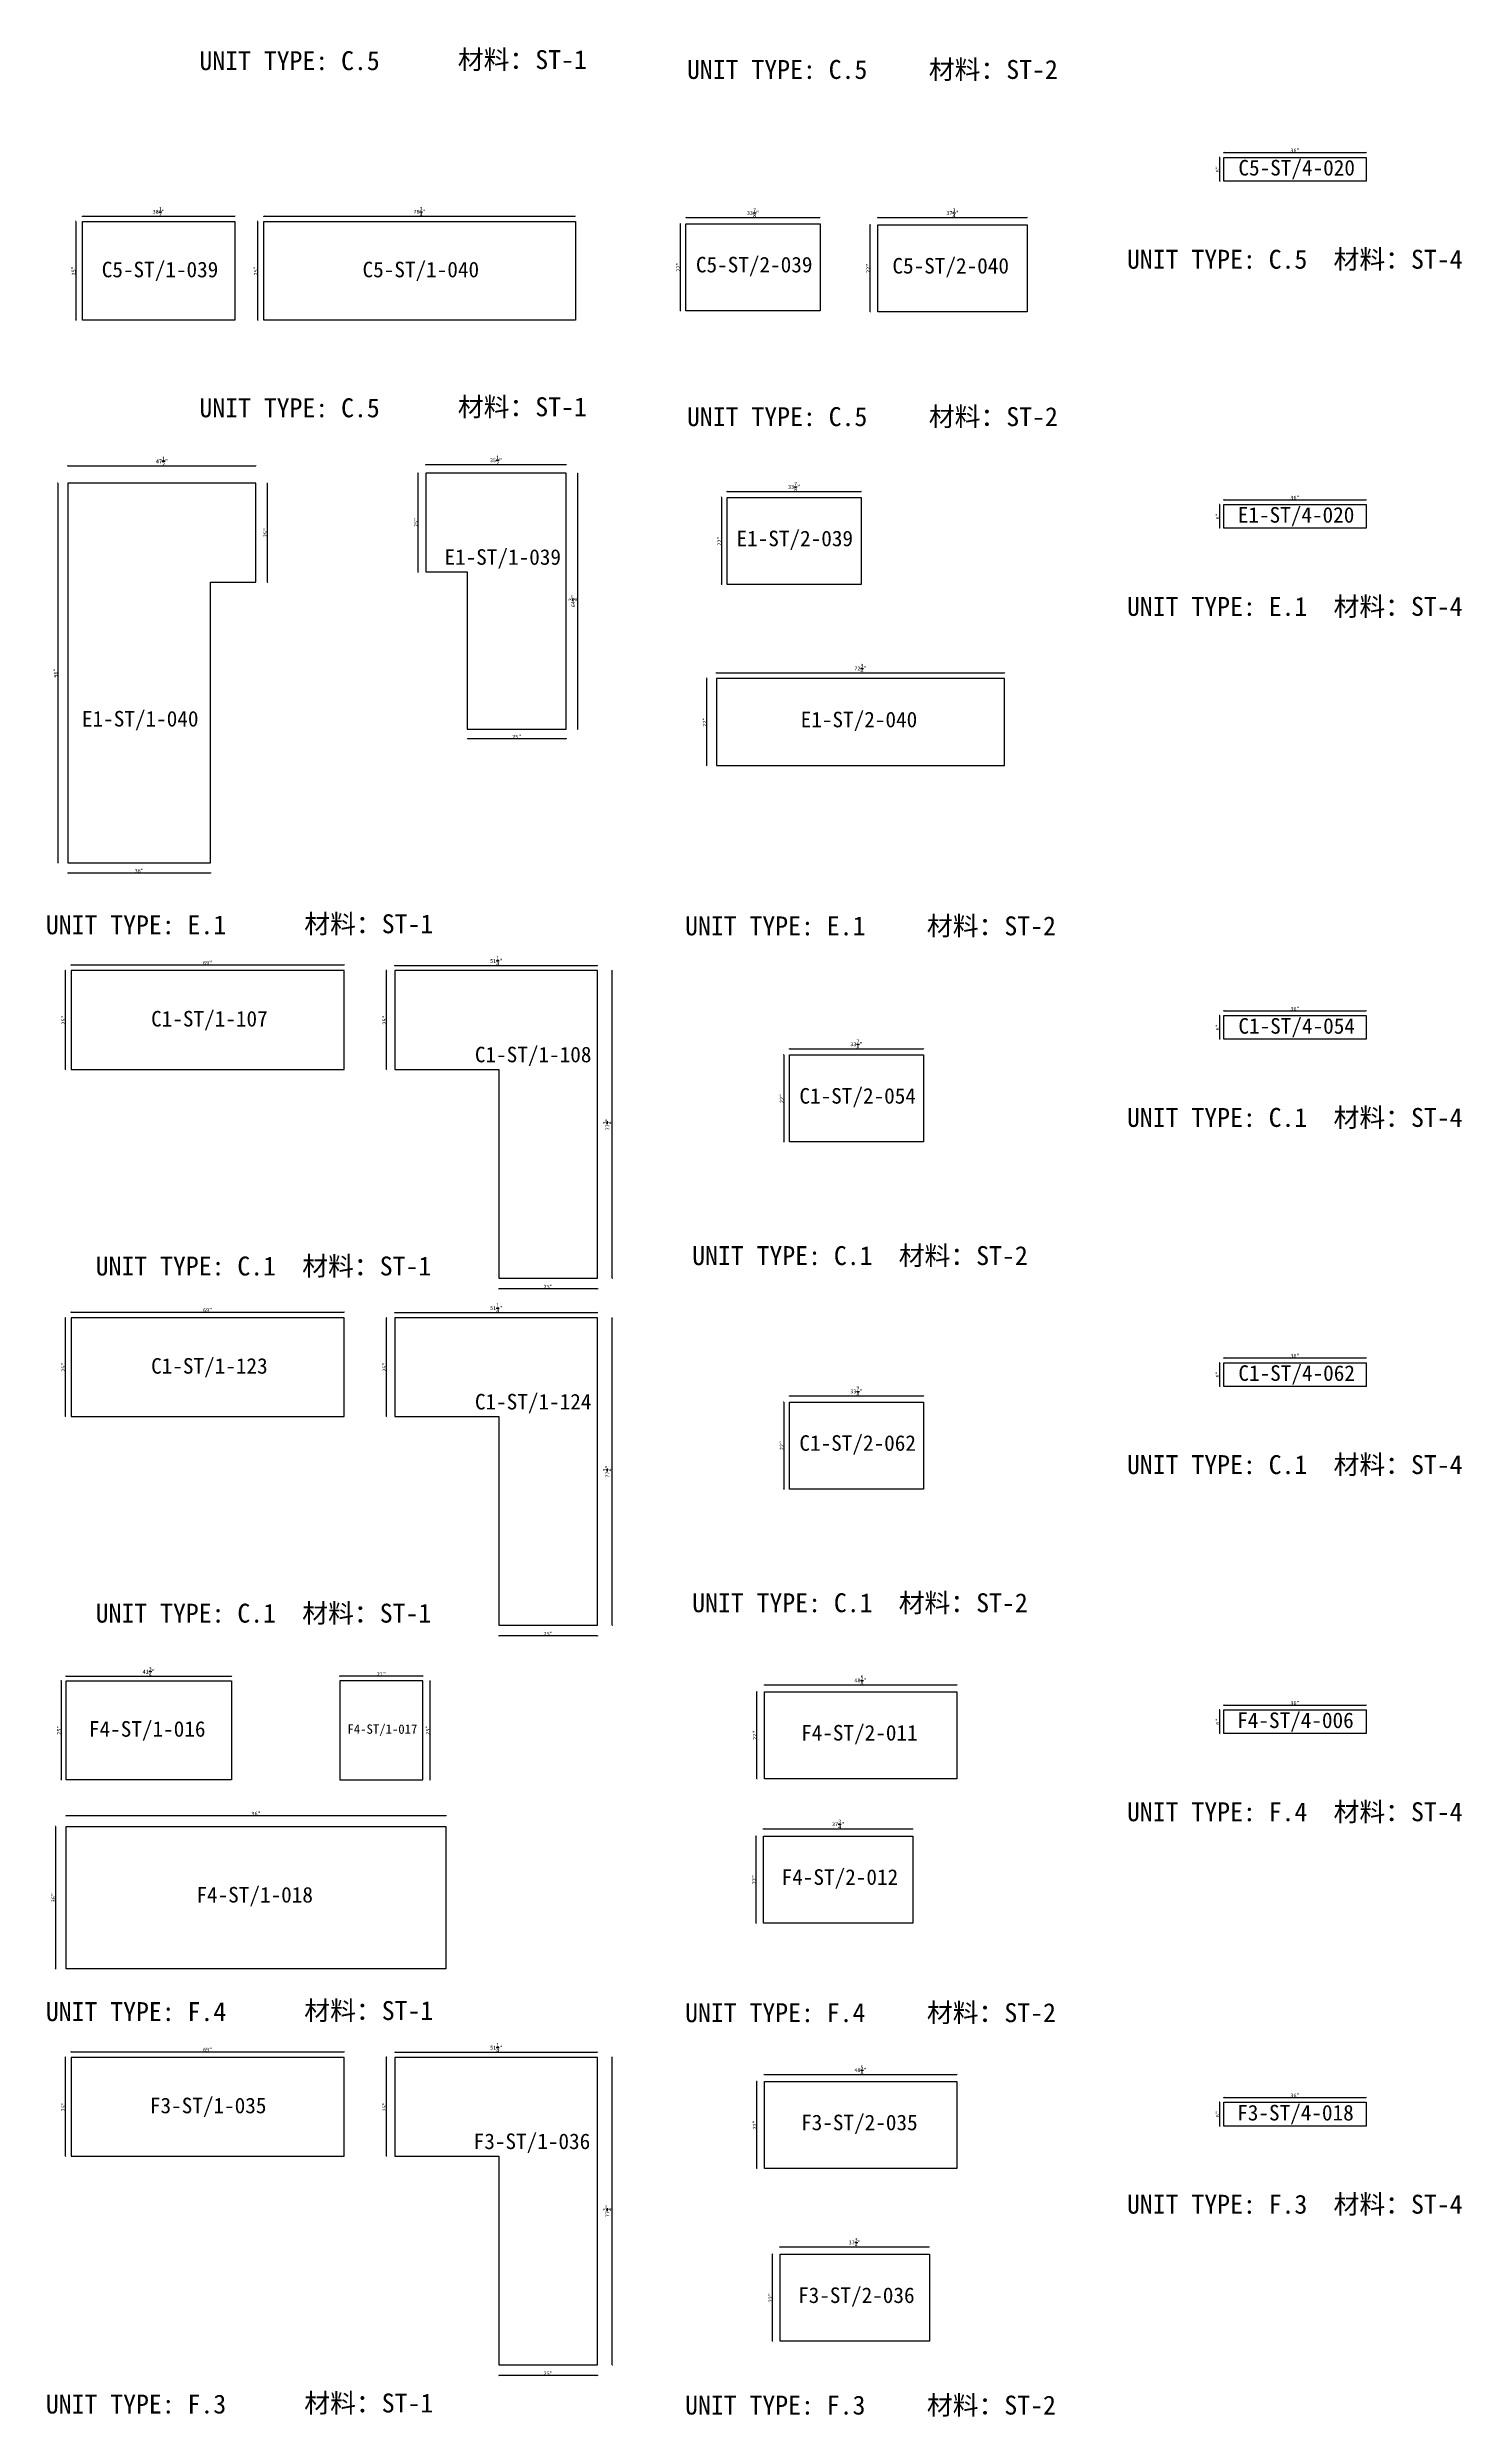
# Model space of a CAD drawing. Header units: millimetres. Extents: x -46962 to 137822, y -48342 to 2116.
# Drawn here: x 102270 to 111351, y -44884 to -29668 of the extents above; entities that cross this region are included whole.
import ezdxf
from ezdxf.enums import TextEntityAlignment as Align

# ---------------------------------------------------------------- set-up
doc = ezdxf.new("R2010")
doc.units = ezdxf.units.MM
doc.layers.add('COUNTERTOP_NUMBER', color=3, linetype='Continuous')
doc.layers.add('COUNTERTOPS', color=7, linetype='Continuous')
doc.styles.add('样式 1', font='')
doc.styles.get('样式 1').set_extended_font_data('NSimSun')
doc.dimstyles.new('副本 ISO-25', dxfattribs={"dimtxt": 25, "dimasz": 10, "dimexe": 1.5, "dimexo": 0.5, "dimtad": 1, "dimlfac": 0.03937, "dimlunit": 5, "dimtxsty": '样式 1', "dimblk": 'ARCHTICK', "dimcen": 2.5, "dimclrd": 256, "dimclrt": 1, "dimazin": 3, "dimtfac": 1, "dimtmove": 0, "dimatfit": 3, "dimfxlon": 1})

msp = doc.modelspace()

# ---------------------------------------------------------------- texts
at = {"style": '样式 1'}
for s, p in [('材料：ST-1', (104905.692, -29807.013)), ('UNIT TYPE: C.5', (103246.406, -29813.668)), ('UNIT TYPE: C.5', (106377.18, -29870.342)), ('材料：ST-2', (107929.905, -29870.342)), ('UNIT TYPE: C.5', (109202.355, -31089.104)), ('材料：ST-4', (110528.636, -31089.104)), ('UNIT TYPE: C.5', (103246.406, -32043.235)), ('材料：ST-1', (104905.692, -32036.58)), ('UNIT TYPE: C.5', (106377.18, -32099.909)), ('材料：ST-2', (107929.905, -32099.909)), ('UNIT TYPE: E.1', (109202.355, -33318.671)), ('材料：ST-4', (110528.636, -33318.671)), ('UNIT TYPE: E.1', (102260.429, -35363.699)), ('材料：ST-1', (103919.716, -35357.044)), ('UNIT TYPE: E.1', (106364.839, -35370.477)), ('材料：ST-2', (107917.564, -35370.477)), ('UNIT TYPE: C.1', (109202.355, -36600.727)), ('材料：ST-4', (110528.636, -36600.727)), ('材料：ST-1', (103906.676, -37554.859)), ('UNIT TYPE: C.1', (106410.481, -37487.905)), ('材料：ST-2', (107736.762, -37487.905)), ('UNIT TYPE: C.1', (102580.395, -37554.859)), ('UNIT TYPE: C.1', (109202.355, -38830.294)), ('材料：ST-4', (110528.636, -38830.294)), ('UNIT TYPE: C.1', (102580.395, -39784.426)), ('材料：ST-1', (103906.676, -39784.426)), ('UNIT TYPE: C.1', (106410.481, -39717.473)), ('材料：ST-2', (107736.762, -39717.473)), ('材料：ST-4', (110528.636, -41059.862)), ('UNIT TYPE: F.4', (109202.355, -41059.862)), ('UNIT TYPE: F.4', (102260.429, -42343.252)), ('材料：ST-1', (103919.716, -42336.597)), ('UNIT TYPE: F.4', (106364.839, -42350.03)), ('材料：ST-2', (107917.564, -42350.03)), ('UNIT TYPE: F.3', (109202.355, -43580.28)), ('材料：ST-4', (110528.636, -43580.28)), ('材料：ST-1', (103919.716, -44857.015)), ('材料：ST-2', (107917.564, -44870.448)), ('UNIT TYPE: F.3', (102260.429, -44863.67)), ('UNIT TYPE: F.3', (106364.839, -44870.448))]:
    msp.add_text(s, height=121.5865, dxfattribs=at).set_placement(p)
at = {"layer": 'COUNTERTOP_NUMBER', "color": 3, "style": '样式 1'}
for s, height, p in [('C5-ST/4-020', 100, (110291.91, -30440.516)), ('C5-ST/1-039', 100, (102993.434, -31094.266)), ('C5-ST/1-040', 100, (104668.089, -31094.266)), ('C5-ST/2-039', 100, (106808.654, -31062.856)), ('C5-ST/2-040', 100, (108070.441, -31070.286)), ('E1-ST/4-020', 100, (110288.056, -32670.083)), ('E1-ST/2-039', 100, (107069.18, -32821.454)), ('E1-ST/1-039', 100, (105193.987, -32940.674)), ('E1-ST/1-040', 100, (102866.471, -33979.381)), ('E1-ST/2-040', 100, (107481.283, -33984.35)), ('C1-ST/1-107', 100, (103310.586, -35905.929)), ('C1-ST/4-054', 100, (110291.91, -35952.139)), ('C1-ST/1-108', 100, (105389.481, -36135.779)), ('C1-ST/2-054', 100, (107473.115, -36401.271)), ('C1-ST/1-123', 100, (103310.586, -38135.496)), ('C1-ST/4-062', 100, (110291.91, -38181.706)), ('C1-ST/1-124', 100, (105389.481, -38365.346)), ('C1-ST/2-062', 100, (107473.115, -38630.838)), ('F4-ST/1-016', 100, (102911.339, -40467.092)), ('F4-ST/1-017', 60, (104421.491, -40468.224)), ('F4-ST/2-011', 100, (107483.98, -40491.633)), ('F4-ST/4-006', 100, (110284.134, -40411.274)), ('F4-ST/2-012', 100, (107359.004, -41418.394)), ('F4-ST/1-018', 100, (103601.339, -41531.884)), ('F3-ST/1-035', 100, (103302.81, -42885.482)), ('F3-ST/4-018', 100, (110284.134, -42931.692)), ('F3-ST/1-036', 100, (105381.705, -43115.332)), ('F3-ST/2-035', 100, (107483.98, -42994.334)), ('F3-ST/2-036', 100, (107464.525, -44103.918))]:
    msp.add_text(s, height=height, dxfattribs=at).set_placement(p, align=Align.MIDDLE_CENTER)

# ---------------------------------------------------------------- blocks, each defined once
blk = doc.blocks.new('_ArchTick')
at = {"color": 0, "linetype": 'ByBlock', "const_width": 0.15}
blk.add_lwpolyline([(-0.5, -0.5), (0.5, 0.5)], dxfattribs=at)
blk = doc.blocks.new('*D1852')
at = {"color": 0, "lineweight": -2, "transparency": 16777216}
for p, q in [((104700, -32349), (104700, -32346)), ((105602, -32349), (105602, -32346))]:
    blk.add_line(p, q, dxfattribs=at)
at = {"lineweight": -2, "transparency": 16777216}
blk.add_line((105602, -32348), (104700, -32348), dxfattribs=at)
at = {"layer": 'Defpoints', "color": 0, "transparency": 16777216}
for p in [(104700, -32348), (104700, -32402), (105602, -32402)]:
    blk.add_point(p, dxfattribs=at)
at = {"lineweight": -2, "transparency": 16777216, "xscale": 10, "yscale": 10, "zscale": 10, "rotation": 180}
blk.add_blockref('_ArchTick', (104700, -32348), dxfattribs=at)
at = {"lineweight": -2, "transparency": 16777216, "xscale": 10, "yscale": 10, "zscale": 10}
blk.add_blockref('_ArchTick', (105602, -32348), dxfattribs=at)
at = {"color": 1, "transparency": 16777216, "insert": (105151, -32319), "char_height": 25, "attachment_point": 5, "style": '样式 1'}
blk.add_mtext('\\A1;35{\\H1x;\\S1/2;}"', dxfattribs=at)
blk = doc.blocks.new('*D1853')
at = {"color": 0, "lineweight": -2, "transparency": 16777216}
for p, q in [((105674, -32402), (105677, -32402)), ((105674, -34047), (105677, -34047))]:
    blk.add_line(p, q, dxfattribs=at)
at = {"lineweight": -2, "transparency": 16777216}
blk.add_line((105675, -32402), (105675, -34047), dxfattribs=at)
at = {"layer": 'Defpoints', "color": 0, "transparency": 16777216}
for p in [(105602, -32402), (105602, -34047), (105675, -34047)]:
    blk.add_point(p, dxfattribs=at)
at = {"lineweight": -2, "transparency": 16777216, "xscale": 10, "yscale": 10, "zscale": 10}
for p, rotation in [((105675, -32402), 90), ((105675, -34047), 270)]:
    blk.add_blockref('_ArchTick', p, dxfattribs=dict(at, rotation=rotation))
at = {"color": 1, "transparency": 16777216, "insert": (105646, -33224), "char_height": 25, "attachment_point": 5, "rotation": 90, "style": '样式 1'}
blk.add_mtext('\\A1;64{\\H1x;\\S3/4;}"', dxfattribs=at)
blk = doc.blocks.new('*D1854')
at = {"color": 0, "lineweight": -2, "transparency": 16777216}
for p, q in [((104967, -34107), (104967, -34109)), ((105602, -34107), (105602, -34109))]:
    blk.add_line(p, q, dxfattribs=at)
at = {"lineweight": -2, "transparency": 16777216}
blk.add_line((105602, -34108), (104967, -34108), dxfattribs=at)
at = {"layer": 'Defpoints', "color": 0, "transparency": 16777216}
for p in [(104967, -34047), (105602, -34047), (104967, -34108)]:
    blk.add_point(p, dxfattribs=at)
at = {"lineweight": -2, "transparency": 16777216, "xscale": 10, "yscale": 10, "zscale": 10, "rotation": 180}
blk.add_blockref('_ArchTick', (104967, -34108), dxfattribs=at)
at = {"lineweight": -2, "transparency": 16777216, "xscale": 10, "yscale": 10, "zscale": 10}
blk.add_blockref('_ArchTick', (105602, -34108), dxfattribs=at)
at = {"color": 1, "transparency": 16777216, "insert": (105284, -34095), "char_height": 25, "attachment_point": 5, "style": '样式 1'}
blk.add_mtext('\\A1;25"', dxfattribs=at)
blk = doc.blocks.new('*D1855')
at = {"color": 0, "lineweight": -2, "transparency": 16777216}
for p, q in [((104652, -32402), (104649, -32402)), ((104652, -33037), (104649, -33037))]:
    blk.add_line(p, q, dxfattribs=at)
at = {"lineweight": -2, "transparency": 16777216}
blk.add_line((104651, -33037), (104651, -32402), dxfattribs=at)
at = {"layer": 'Defpoints', "color": 0, "transparency": 16777216}
for p in [(104651, -32402), (104700, -32402), (104700, -33037)]:
    blk.add_point(p, dxfattribs=at)
at = {"lineweight": -2, "transparency": 16777216, "xscale": 10, "yscale": 10, "zscale": 10}
for p, rotation in [((104651, -32402), 90), ((104651, -33037), 270)]:
    blk.add_blockref('_ArchTick', p, dxfattribs=dict(at, rotation=rotation))
at = {"color": 1, "transparency": 16777216, "insert": (104638, -32719), "char_height": 25, "attachment_point": 5, "rotation": 90, "style": '样式 1'}
blk.add_mtext('\\A1;25"', dxfattribs=at)
blk = doc.blocks.new('*D1856')
at = {"color": 0, "lineweight": -2, "transparency": 16777216}
for p, q in [((102402, -32356), (102402, -32354)), ((103609, -32356), (103609, -32354))]:
    blk.add_line(p, q, dxfattribs=at)
at = {"lineweight": -2, "transparency": 16777216}
blk.add_line((102402, -32355), (103609, -32355), dxfattribs=at)
at = {"layer": 'Defpoints', "color": 0, "transparency": 16777216}
for p in [(103609, -32355), (102402, -32467), (103609, -32467)]:
    blk.add_point(p, dxfattribs=at)
at = {"lineweight": -2, "transparency": 16777216, "xscale": 10, "yscale": 10, "zscale": 10, "rotation": 180}
blk.add_blockref('_ArchTick', (102402, -32355), dxfattribs=at)
at = {"lineweight": -2, "transparency": 16777216, "xscale": 10, "yscale": 10, "zscale": 10}
blk.add_blockref('_ArchTick', (103609, -32355), dxfattribs=at)
at = {"color": 1, "transparency": 16777216, "insert": (103006, -32326), "char_height": 25, "attachment_point": 5, "style": '样式 1'}
blk.add_mtext('\\A1;47{\\H1x;\\S1/2;}"', dxfattribs=at)
blk = doc.blocks.new('*D1857')
at = {"color": 0, "lineweight": -2, "transparency": 16777216}
for p, q in [((102338, -32467), (102336, -32467)), ((102338, -34905), (102336, -34905))]:
    blk.add_line(p, q, dxfattribs=at)
at = {"lineweight": -2, "transparency": 16777216}
blk.add_line((102337, -32467), (102337, -34905), dxfattribs=at)
at = {"layer": 'Defpoints', "color": 0, "transparency": 16777216}
for p in [(102402, -32467), (102337, -34905), (102402, -34905)]:
    blk.add_point(p, dxfattribs=at)
at = {"lineweight": -2, "transparency": 16777216, "xscale": 10, "yscale": 10, "zscale": 10}
for p, rotation in [((102337, -32467), 90), ((102337, -34905), 270)]:
    blk.add_blockref('_ArchTick', p, dxfattribs=dict(at, rotation=rotation))
at = {"color": 1, "transparency": 16777216, "insert": (102324, -33686), "char_height": 25, "attachment_point": 5, "rotation": 90, "style": '样式 1'}
blk.add_mtext('\\A1;96"', dxfattribs=at)
blk = doc.blocks.new('*D1858')
at = {"color": 0, "lineweight": -2, "transparency": 16777216}
for p, q in [((102402, -34968), (102402, -34971)), ((103317, -34968), (103317, -34971))]:
    blk.add_line(p, q, dxfattribs=at)
at = {"lineweight": -2, "transparency": 16777216}
blk.add_line((102402, -34969), (103317, -34969), dxfattribs=at)
at = {"layer": 'Defpoints', "color": 0, "transparency": 16777216}
for p in [(102402, -34905), (103317, -34905), (103317, -34969)]:
    blk.add_point(p, dxfattribs=at)
at = {"lineweight": -2, "transparency": 16777216, "xscale": 10, "yscale": 10, "zscale": 10, "rotation": 180}
blk.add_blockref('_ArchTick', (102402, -34969), dxfattribs=at)
at = {"lineweight": -2, "transparency": 16777216, "xscale": 10, "yscale": 10, "zscale": 10}
blk.add_blockref('_ArchTick', (103317, -34969), dxfattribs=at)
at = {"color": 1, "transparency": 16777216, "insert": (102860, -34956), "char_height": 25, "attachment_point": 5, "style": '样式 1'}
blk.add_mtext('\\A1;36"', dxfattribs=at)
blk = doc.blocks.new('*D1859')
at = {"color": 0, "lineweight": -2, "transparency": 16777216}
for p, q in [((103682, -32467), (103684, -32467)), ((103682, -33102), (103684, -33102))]:
    blk.add_line(p, q, dxfattribs=at)
at = {"lineweight": -2, "transparency": 16777216}
blk.add_line((103683, -33102), (103683, -32467), dxfattribs=at)
at = {"layer": 'Defpoints', "color": 0, "transparency": 16777216}
for p in [(103609, -32467), (103683, -32467), (103609, -33102)]:
    blk.add_point(p, dxfattribs=at)
at = {"lineweight": -2, "transparency": 16777216, "xscale": 10, "yscale": 10, "zscale": 10}
for p, rotation in [((103683, -32467), 90), ((103683, -33102), 270)]:
    blk.add_blockref('_ArchTick', p, dxfattribs=dict(at, rotation=rotation))
at = {"color": 1, "transparency": 16777216, "insert": (103670, -32784), "char_height": 25, "attachment_point": 5, "rotation": 90, "style": '样式 1'}
blk.add_mtext('\\A1;25"', dxfattribs=at)
blk = doc.blocks.new('*D1860')
at = {"color": 0, "lineweight": -2, "transparency": 16777216}
for p, q in [((106635, -32520), (106635, -32518)), ((107496, -32520), (107496, -32518))]:
    blk.add_line(p, q, dxfattribs=at)
at = {"lineweight": -2, "transparency": 16777216}
blk.add_line((106635, -32519), (107496, -32519), dxfattribs=at)
at = {"layer": 'Defpoints', "color": 0, "transparency": 16777216}
for p in [(106635, -32558), (107496, -32519), (107496, -32558)]:
    blk.add_point(p, dxfattribs=at)
at = {"lineweight": -2, "transparency": 16777216, "xscale": 10, "yscale": 10, "zscale": 10, "rotation": 180}
blk.add_blockref('_ArchTick', (106635, -32519), dxfattribs=at)
at = {"lineweight": -2, "transparency": 16777216, "xscale": 10, "yscale": 10, "zscale": 10}
blk.add_blockref('_ArchTick', (107496, -32519), dxfattribs=at)
at = {"color": 1, "transparency": 16777216, "insert": (107065, -32490), "char_height": 25, "attachment_point": 5, "style": '样式 1'}
blk.add_mtext('\\A1;33{\\H1x;\\S7/8;}"', dxfattribs=at)
blk = doc.blocks.new('*D1861')
at = {"color": 0, "lineweight": -2, "transparency": 16777216}
for p, q in [((106600, -32558), (106597, -32558)), ((106600, -33117), (106597, -33117))]:
    blk.add_line(p, q, dxfattribs=at)
at = {"lineweight": -2, "transparency": 16777216}
blk.add_line((106599, -32558), (106599, -33117), dxfattribs=at)
at = {"layer": 'Defpoints', "color": 0, "transparency": 16777216}
for p in [(106635, -32558), (106599, -33117), (106635, -33117)]:
    blk.add_point(p, dxfattribs=at)
at = {"lineweight": -2, "transparency": 16777216, "xscale": 10, "yscale": 10, "zscale": 10}
for p, rotation in [((106599, -32558), 90), ((106599, -33117), 270)]:
    blk.add_blockref('_ArchTick', p, dxfattribs=dict(at, rotation=rotation))
at = {"color": 1, "transparency": 16777216, "insert": (106585, -32838), "char_height": 25, "attachment_point": 5, "rotation": 90, "style": '样式 1'}
blk.add_mtext('\\A1;22"', dxfattribs=at)
blk = doc.blocks.new('*D1916')
at = {"color": 0, "lineweight": -2, "transparency": 16777216}
for p, q in [((106567, -33686), (106567, -33683)), ((108415, -33686), (108415, -33683))]:
    blk.add_line(p, q, dxfattribs=at)
at = {"lineweight": -2, "transparency": 16777216}
blk.add_line((106567, -33685), (108415, -33685), dxfattribs=at)
at = {"layer": 'Defpoints', "color": 0, "transparency": 16777216}
for p in [(106567, -33721), (108415, -33685), (108415, -33721)]:
    blk.add_point(p, dxfattribs=at)
at = {"lineweight": -2, "transparency": 16777216, "xscale": 10, "yscale": 10, "zscale": 10, "rotation": 180}
blk.add_blockref('_ArchTick', (106567, -33685), dxfattribs=at)
at = {"lineweight": -2, "transparency": 16777216, "xscale": 10, "yscale": 10, "zscale": 10}
blk.add_blockref('_ArchTick', (108415, -33685), dxfattribs=at)
at = {"color": 1, "transparency": 16777216, "insert": (107491, -33656), "char_height": 25, "attachment_point": 5, "style": '样式 1'}
blk.add_mtext('\\A1;72{\\H1x;\\S3/4;}"', dxfattribs=at)
blk = doc.blocks.new('*D1917')
at = {"color": 0, "lineweight": -2, "transparency": 16777216}
for p, q in [((106506, -33721), (106503, -33721)), ((106506, -34280), (106503, -34280))]:
    blk.add_line(p, q, dxfattribs=at)
at = {"lineweight": -2, "transparency": 16777216}
blk.add_line((106505, -34280), (106505, -33721), dxfattribs=at)
at = {"layer": 'Defpoints', "color": 0, "transparency": 16777216}
for p in [(106505, -33721), (106567, -33721), (106567, -34280)]:
    blk.add_point(p, dxfattribs=at)
at = {"lineweight": -2, "transparency": 16777216, "xscale": 10, "yscale": 10, "zscale": 10}
for p, rotation in [((106505, -33721), 90), ((106505, -34280), 270)]:
    blk.add_blockref('_ArchTick', p, dxfattribs=dict(at, rotation=rotation))
at = {"color": 1, "transparency": 16777216, "insert": (106491, -34001), "char_height": 25, "attachment_point": 5, "rotation": 90, "style": '样式 1'}
blk.add_mtext('\\A1;22"', dxfattribs=at)
blk = doc.blocks.new('*D1918')
at = {"color": 0, "lineweight": -2, "transparency": 16777216}
for p, q in [((109824, -32574), (109824, -32571)), ((110738, -32574), (110738, -32571))]:
    blk.add_line(p, q, dxfattribs=at)
at = {"lineweight": -2, "transparency": 16777216}
blk.add_line((109824, -32573), (110738, -32573), dxfattribs=at)
at = {"layer": 'Defpoints', "color": 0, "transparency": 16777216}
for p in [(109824, -32604), (110738, -32573), (110738, -32604)]:
    blk.add_point(p, dxfattribs=at)
at = {"lineweight": -2, "transparency": 16777216, "xscale": 10, "yscale": 10, "zscale": 10, "rotation": 180}
blk.add_blockref('_ArchTick', (109824, -32573), dxfattribs=at)
at = {"lineweight": -2, "transparency": 16777216, "xscale": 10, "yscale": 10, "zscale": 10}
blk.add_blockref('_ArchTick', (110738, -32573), dxfattribs=at)
at = {"color": 1, "transparency": 16777216, "insert": (110281, -32560), "char_height": 25, "attachment_point": 5, "style": '样式 1'}
blk.add_mtext('\\A1;36"', dxfattribs=at)
blk = doc.blocks.new('*D1919')
at = {"color": 0, "lineweight": -2, "transparency": 16777216}
for p, q in [((109799, -32604), (109797, -32604)), ((109799, -32756), (109797, -32756))]:
    blk.add_line(p, q, dxfattribs=at)
at = {"lineweight": -2, "transparency": 16777216}
blk.add_line((109798, -32756), (109798, -32604), dxfattribs=at)
at = {"layer": 'Defpoints', "color": 0, "transparency": 16777216}
for p in [(109798, -32604), (109824, -32604), (109824, -32756)]:
    blk.add_point(p, dxfattribs=at)
at = {"lineweight": -2, "transparency": 16777216, "xscale": 10, "yscale": 10, "zscale": 10}
for p, rotation in [((109798, -32604), 90), ((109798, -32756), 270)]:
    blk.add_blockref('_ArchTick', p, dxfattribs=dict(at, rotation=rotation))
at = {"color": 1, "transparency": 16777216, "insert": (109785, -32680), "char_height": 25, "attachment_point": 5, "rotation": 90, "style": '样式 1'}
blk.add_mtext('\\A1;6"', dxfattribs=at)
blk = doc.blocks.new('*D1840')
at = {"color": 0, "lineweight": -2, "transparency": 16777216}
for p, q in [((102387, -35597), (102384, -35597)), ((102387, -36232), (102384, -36232))]:
    blk.add_line(p, q, dxfattribs=at)
at = {"lineweight": -2, "transparency": 16777216}
blk.add_line((102386, -36232), (102386, -35597), dxfattribs=at)
at = {"layer": 'Defpoints', "color": 0, "transparency": 16777216}
for p in [(102386, -35597), (102423, -35597), (102423, -36232)]:
    blk.add_point(p, dxfattribs=at)
at = {"lineweight": -2, "transparency": 16777216, "xscale": 10, "yscale": 10, "zscale": 10}
for p, rotation in [((102386, -35597), 90), ((102386, -36232), 270)]:
    blk.add_blockref('_ArchTick', p, dxfattribs=dict(at, rotation=rotation))
at = {"color": 1, "transparency": 16777216, "insert": (102373, -35914), "char_height": 25, "attachment_point": 5, "rotation": 90, "style": '样式 1'}
blk.add_mtext('\\A1;25"', dxfattribs=at)
blk = doc.blocks.new('*D1841')
at = {"color": 0, "lineweight": -2, "transparency": 16777216}
for p, q in [((102423, -35561), (102423, -35559)), ((104175, -35561), (104175, -35559))]:
    blk.add_line(p, q, dxfattribs=at)
at = {"lineweight": -2, "transparency": 16777216}
blk.add_line((102423, -35560), (104175, -35560), dxfattribs=at)
at = {"layer": 'Defpoints', "color": 0, "transparency": 16777216}
for p in [(102423, -35597), (104175, -35560), (104175, -35597)]:
    blk.add_point(p, dxfattribs=at)
at = {"lineweight": -2, "transparency": 16777216, "xscale": 10, "yscale": 10, "zscale": 10, "rotation": 180}
blk.add_blockref('_ArchTick', (102423, -35560), dxfattribs=at)
at = {"lineweight": -2, "transparency": 16777216, "xscale": 10, "yscale": 10, "zscale": 10}
blk.add_blockref('_ArchTick', (104175, -35560), dxfattribs=at)
at = {"color": 1, "transparency": 16777216, "insert": (103299, -35547), "char_height": 25, "attachment_point": 5, "style": '样式 1'}
blk.add_mtext('\\A1;69"', dxfattribs=at)
blk = doc.blocks.new('*D1842')
at = {"color": 0, "lineweight": -2, "transparency": 16777216}
for p, q in [((104502, -35565), (104502, -35562)), ((105803, -35565), (105803, -35562))]:
    blk.add_line(p, q, dxfattribs=at)
at = {"lineweight": -2, "transparency": 16777216}
blk.add_line((104502, -35564), (105803, -35564), dxfattribs=at)
at = {"layer": 'Defpoints', "color": 0, "transparency": 16777216}
for p in [(104502, -35597), (105803, -35564), (105803, -35597)]:
    blk.add_point(p, dxfattribs=at)
at = {"lineweight": -2, "transparency": 16777216, "xscale": 10, "yscale": 10, "zscale": 10, "rotation": 180}
blk.add_blockref('_ArchTick', (104502, -35564), dxfattribs=at)
at = {"lineweight": -2, "transparency": 16777216, "xscale": 10, "yscale": 10, "zscale": 10}
blk.add_blockref('_ArchTick', (105803, -35564), dxfattribs=at)
at = {"color": 1, "transparency": 16777216, "insert": (105152, -35535), "char_height": 25, "attachment_point": 5, "style": '样式 1'}
blk.add_mtext('\\A1;51{\\H1x;\\S1/4;}"', dxfattribs=at)
blk = doc.blocks.new('*D1843')
at = {"color": 0, "lineweight": -2, "transparency": 16777216}
for p, q in [((104449, -35597), (104447, -35597)), ((104449, -36232), (104447, -36232))]:
    blk.add_line(p, q, dxfattribs=at)
at = {"lineweight": -2, "transparency": 16777216}
blk.add_line((104448, -36232), (104448, -35597), dxfattribs=at)
at = {"layer": 'Defpoints', "color": 0, "transparency": 16777216}
for p in [(104448, -35597), (104502, -35597), (104502, -36232)]:
    blk.add_point(p, dxfattribs=at)
at = {"lineweight": -2, "transparency": 16777216, "xscale": 10, "yscale": 10, "zscale": 10}
for p, rotation in [((104448, -35597), 90), ((104448, -36232), 270)]:
    blk.add_blockref('_ArchTick', p, dxfattribs=dict(at, rotation=rotation))
at = {"color": 1, "transparency": 16777216, "insert": (104435, -35914), "char_height": 25, "attachment_point": 5, "rotation": 90, "style": '样式 1'}
blk.add_mtext('\\A1;25"', dxfattribs=at)
blk = doc.blocks.new('*D1844')
at = {"color": 0, "lineweight": -2, "transparency": 16777216}
for p, q in [((105168, -37639), (105168, -37642)), ((105803, -37639), (105803, -37642))]:
    blk.add_line(p, q, dxfattribs=at)
at = {"lineweight": -2, "transparency": 16777216}
blk.add_line((105803, -37640), (105168, -37640), dxfattribs=at)
at = {"layer": 'Defpoints', "color": 0, "transparency": 16777216}
for p in [(105168, -37572), (105803, -37572), (105168, -37640)]:
    blk.add_point(p, dxfattribs=at)
at = {"lineweight": -2, "transparency": 16777216, "xscale": 10, "yscale": 10, "zscale": 10, "rotation": 180}
blk.add_blockref('_ArchTick', (105168, -37640), dxfattribs=at)
at = {"lineweight": -2, "transparency": 16777216, "xscale": 10, "yscale": 10, "zscale": 10}
blk.add_blockref('_ArchTick', (105803, -37640), dxfattribs=at)
at = {"color": 1, "transparency": 16777216, "insert": (105486, -37627), "char_height": 25, "attachment_point": 5, "style": '样式 1'}
blk.add_mtext('\\A1;25"', dxfattribs=at)
blk = doc.blocks.new('*D1845')
at = {"color": 0, "lineweight": -2, "transparency": 16777216}
for p, q in [((105896, -35597), (105898, -35597)), ((105896, -37572), (105898, -37572))]:
    blk.add_line(p, q, dxfattribs=at)
at = {"lineweight": -2, "transparency": 16777216}
blk.add_line((105897, -37572), (105897, -35597), dxfattribs=at)
at = {"layer": 'Defpoints', "color": 0, "transparency": 16777216}
for p in [(105803, -35597), (105897, -35597), (105803, -37572)]:
    blk.add_point(p, dxfattribs=at)
at = {"lineweight": -2, "transparency": 16777216, "xscale": 10, "yscale": 10, "zscale": 10}
for p, rotation in [((105897, -35597), 90), ((105897, -37572), 270)]:
    blk.add_blockref('_ArchTick', p, dxfattribs=dict(at, rotation=rotation))
at = {"color": 1, "transparency": 16777216, "insert": (105867, -36584), "char_height": 25, "attachment_point": 5, "rotation": 90, "style": '样式 1'}
blk.add_mtext('\\A1;77{\\H1x;\\S3/4;}"', dxfattribs=at)
blk = doc.blocks.new('*D1846')
at = {"color": 0, "lineweight": -2, "transparency": 16777216}
for p, q in [((107035, -36100), (107035, -36097)), ((107896, -36100), (107896, -36097))]:
    blk.add_line(p, q, dxfattribs=at)
at = {"lineweight": -2, "transparency": 16777216}
blk.add_line((107035, -36099), (107896, -36099), dxfattribs=at)
at = {"layer": 'Defpoints', "color": 0, "transparency": 16777216}
for p in [(107035, -36138), (107896, -36099), (107896, -36138)]:
    blk.add_point(p, dxfattribs=at)
at = {"lineweight": -2, "transparency": 16777216, "xscale": 10, "yscale": 10, "zscale": 10, "rotation": 180}
blk.add_blockref('_ArchTick', (107035, -36099), dxfattribs=at)
at = {"lineweight": -2, "transparency": 16777216, "xscale": 10, "yscale": 10, "zscale": 10}
blk.add_blockref('_ArchTick', (107896, -36099), dxfattribs=at)
at = {"color": 1, "transparency": 16777216, "insert": (107465, -36070), "char_height": 25, "attachment_point": 5, "style": '样式 1'}
blk.add_mtext('\\A1;33{\\H1x;\\S7/8;}"', dxfattribs=at)
blk = doc.blocks.new('*D1847')
at = {"color": 0, "lineweight": -2, "transparency": 16777216}
for p, q in [((107000, -36138), (106997, -36138)), ((107000, -36697), (106997, -36697))]:
    blk.add_line(p, q, dxfattribs=at)
at = {"lineweight": -2, "transparency": 16777216}
blk.add_line((106999, -36138), (106999, -36697), dxfattribs=at)
at = {"layer": 'Defpoints', "color": 0, "transparency": 16777216}
for p in [(107035, -36138), (106999, -36697), (107035, -36697)]:
    blk.add_point(p, dxfattribs=at)
at = {"lineweight": -2, "transparency": 16777216, "xscale": 10, "yscale": 10, "zscale": 10}
for p, rotation in [((106999, -36138), 90), ((106999, -36697), 270)]:
    blk.add_blockref('_ArchTick', p, dxfattribs=dict(at, rotation=rotation))
at = {"color": 1, "transparency": 16777216, "insert": (106985, -36418), "char_height": 25, "attachment_point": 5, "rotation": 90, "style": '样式 1'}
blk.add_mtext('\\A1;22"', dxfattribs=at)
blk = doc.blocks.new('*D1848')
at = {"color": 0, "lineweight": -2, "transparency": 16777216}
for p, q in [((109824, -35856), (109824, -35853)), ((110738, -35856), (110738, -35853))]:
    blk.add_line(p, q, dxfattribs=at)
at = {"lineweight": -2, "transparency": 16777216}
blk.add_line((109824, -35855), (110738, -35855), dxfattribs=at)
at = {"layer": 'Defpoints', "color": 0, "transparency": 16777216}
for p in [(109824, -35886), (110738, -35855), (110738, -35886)]:
    blk.add_point(p, dxfattribs=at)
at = {"lineweight": -2, "transparency": 16777216, "xscale": 10, "yscale": 10, "zscale": 10, "rotation": 180}
blk.add_blockref('_ArchTick', (109824, -35855), dxfattribs=at)
at = {"lineweight": -2, "transparency": 16777216, "xscale": 10, "yscale": 10, "zscale": 10}
blk.add_blockref('_ArchTick', (110738, -35855), dxfattribs=at)
at = {"color": 1, "transparency": 16777216, "insert": (110281, -35842), "char_height": 25, "attachment_point": 5, "style": '样式 1'}
blk.add_mtext('\\A1;36"', dxfattribs=at)
blk = doc.blocks.new('*D1849')
at = {"color": 0, "lineweight": -2, "transparency": 16777216}
for p, q in [((109799, -35886), (109797, -35886)), ((109799, -36038), (109797, -36038))]:
    blk.add_line(p, q, dxfattribs=at)
at = {"lineweight": -2, "transparency": 16777216}
blk.add_line((109798, -36038), (109798, -35886), dxfattribs=at)
at = {"layer": 'Defpoints', "color": 0, "transparency": 16777216}
for p in [(109798, -35886), (109824, -35886), (109824, -36038)]:
    blk.add_point(p, dxfattribs=at)
at = {"lineweight": -2, "transparency": 16777216, "xscale": 10, "yscale": 10, "zscale": 10}
for p, rotation in [((109798, -35886), 90), ((109798, -36038), 270)]:
    blk.add_blockref('_ArchTick', p, dxfattribs=dict(at, rotation=rotation))
at = {"color": 1, "transparency": 16777216, "insert": (109785, -35962), "char_height": 25, "attachment_point": 5, "rotation": 90, "style": '样式 1'}
blk.add_mtext('\\A1;6"', dxfattribs=at)
blk = doc.blocks.new('*D1894')
at = {"color": 0, "lineweight": -2, "transparency": 16777216}
for p, q in [((102387, -37826), (102384, -37826)), ((102387, -38461), (102384, -38461))]:
    blk.add_line(p, q, dxfattribs=at)
at = {"lineweight": -2, "transparency": 16777216}
blk.add_line((102386, -38461), (102386, -37826), dxfattribs=at)
at = {"layer": 'Defpoints', "color": 0, "transparency": 16777216}
for p in [(102386, -37826), (102423, -37826), (102423, -38461)]:
    blk.add_point(p, dxfattribs=at)
at = {"lineweight": -2, "transparency": 16777216, "xscale": 10, "yscale": 10, "zscale": 10}
for p, rotation in [((102386, -37826), 90), ((102386, -38461), 270)]:
    blk.add_blockref('_ArchTick', p, dxfattribs=dict(at, rotation=rotation))
at = {"color": 1, "transparency": 16777216, "insert": (102373, -38144), "char_height": 25, "attachment_point": 5, "rotation": 90, "style": '样式 1'}
blk.add_mtext('\\A1;25"', dxfattribs=at)
blk = doc.blocks.new('*D1895')
at = {"color": 0, "lineweight": -2, "transparency": 16777216}
for p, q in [((102423, -37791), (102423, -37788)), ((104175, -37791), (104175, -37788))]:
    blk.add_line(p, q, dxfattribs=at)
at = {"lineweight": -2, "transparency": 16777216}
blk.add_line((102423, -37790), (104175, -37790), dxfattribs=at)
at = {"layer": 'Defpoints', "color": 0, "transparency": 16777216}
for p in [(102423, -37826), (104175, -37790), (104175, -37826)]:
    blk.add_point(p, dxfattribs=at)
at = {"lineweight": -2, "transparency": 16777216, "xscale": 10, "yscale": 10, "zscale": 10, "rotation": 180}
blk.add_blockref('_ArchTick', (102423, -37790), dxfattribs=at)
at = {"lineweight": -2, "transparency": 16777216, "xscale": 10, "yscale": 10, "zscale": 10}
blk.add_blockref('_ArchTick', (104175, -37790), dxfattribs=at)
at = {"color": 1, "transparency": 16777216, "insert": (103299, -37777), "char_height": 25, "attachment_point": 5, "style": '样式 1'}
blk.add_mtext('\\A1;69"', dxfattribs=at)
blk = doc.blocks.new('*D1896')
at = {"color": 0, "lineweight": -2, "transparency": 16777216}
for p, q in [((104502, -37794), (104502, -37792)), ((105803, -37794), (105803, -37792))]:
    blk.add_line(p, q, dxfattribs=at)
at = {"lineweight": -2, "transparency": 16777216}
blk.add_line((104502, -37793), (105803, -37793), dxfattribs=at)
at = {"layer": 'Defpoints', "color": 0, "transparency": 16777216}
for p in [(104502, -37826), (105803, -37793), (105803, -37826)]:
    blk.add_point(p, dxfattribs=at)
at = {"lineweight": -2, "transparency": 16777216, "xscale": 10, "yscale": 10, "zscale": 10, "rotation": 180}
blk.add_blockref('_ArchTick', (104502, -37793), dxfattribs=at)
at = {"lineweight": -2, "transparency": 16777216, "xscale": 10, "yscale": 10, "zscale": 10}
blk.add_blockref('_ArchTick', (105803, -37793), dxfattribs=at)
at = {"color": 1, "transparency": 16777216, "insert": (105152, -37764), "char_height": 25, "attachment_point": 5, "style": '样式 1'}
blk.add_mtext('\\A1;51{\\H1x;\\S1/4;}"', dxfattribs=at)
blk = doc.blocks.new('*D1897')
at = {"color": 0, "lineweight": -2, "transparency": 16777216}
for p, q in [((104449, -37826), (104447, -37826)), ((104449, -38461), (104447, -38461))]:
    blk.add_line(p, q, dxfattribs=at)
at = {"lineweight": -2, "transparency": 16777216}
blk.add_line((104448, -38461), (104448, -37826), dxfattribs=at)
at = {"layer": 'Defpoints', "color": 0, "transparency": 16777216}
for p in [(104448, -37826), (104502, -37826), (104502, -38461)]:
    blk.add_point(p, dxfattribs=at)
at = {"lineweight": -2, "transparency": 16777216, "xscale": 10, "yscale": 10, "zscale": 10}
for p, rotation in [((104448, -37826), 90), ((104448, -38461), 270)]:
    blk.add_blockref('_ArchTick', p, dxfattribs=dict(at, rotation=rotation))
at = {"color": 1, "transparency": 16777216, "insert": (104435, -38144), "char_height": 25, "attachment_point": 5, "rotation": 90, "style": '样式 1'}
blk.add_mtext('\\A1;25"', dxfattribs=at)
blk = doc.blocks.new('*D1898')
at = {"color": 0, "lineweight": -2, "transparency": 16777216}
for p, q in [((105168, -39869), (105168, -39871)), ((105803, -39869), (105803, -39871))]:
    blk.add_line(p, q, dxfattribs=at)
at = {"lineweight": -2, "transparency": 16777216}
blk.add_line((105803, -39870), (105168, -39870), dxfattribs=at)
at = {"layer": 'Defpoints', "color": 0, "transparency": 16777216}
for p in [(105168, -39801), (105803, -39801), (105168, -39870)]:
    blk.add_point(p, dxfattribs=at)
at = {"lineweight": -2, "transparency": 16777216, "xscale": 10, "yscale": 10, "zscale": 10, "rotation": 180}
blk.add_blockref('_ArchTick', (105168, -39870), dxfattribs=at)
at = {"lineweight": -2, "transparency": 16777216, "xscale": 10, "yscale": 10, "zscale": 10}
blk.add_blockref('_ArchTick', (105803, -39870), dxfattribs=at)
at = {"color": 1, "transparency": 16777216, "insert": (105486, -39856), "char_height": 25, "attachment_point": 5, "style": '样式 1'}
blk.add_mtext('\\A1;25"', dxfattribs=at)
blk = doc.blocks.new('*D1899')
at = {"color": 0, "lineweight": -2, "transparency": 16777216}
for p, q in [((105896, -37826), (105898, -37826)), ((105896, -39801), (105898, -39801))]:
    blk.add_line(p, q, dxfattribs=at)
at = {"lineweight": -2, "transparency": 16777216}
blk.add_line((105897, -39801), (105897, -37826), dxfattribs=at)
at = {"layer": 'Defpoints', "color": 0, "transparency": 16777216}
for p in [(105803, -37826), (105897, -37826), (105803, -39801)]:
    blk.add_point(p, dxfattribs=at)
at = {"lineweight": -2, "transparency": 16777216, "xscale": 10, "yscale": 10, "zscale": 10}
for p, rotation in [((105897, -37826), 90), ((105897, -39801), 270)]:
    blk.add_blockref('_ArchTick', p, dxfattribs=dict(at, rotation=rotation))
at = {"color": 1, "transparency": 16777216, "insert": (105867, -38814), "char_height": 25, "attachment_point": 5, "rotation": 90, "style": '样式 1'}
blk.add_mtext('\\A1;77{\\H1x;\\S3/4;}"', dxfattribs=at)
blk = doc.blocks.new('*D1900')
at = {"color": 0, "lineweight": -2, "transparency": 16777216}
for p, q in [((107035, -38329), (107035, -38327)), ((107896, -38329), (107896, -38327))]:
    blk.add_line(p, q, dxfattribs=at)
at = {"lineweight": -2, "transparency": 16777216}
blk.add_line((107035, -38328), (107896, -38328), dxfattribs=at)
at = {"layer": 'Defpoints', "color": 0, "transparency": 16777216}
for p in [(107896, -38328), (107035, -38368), (107896, -38368)]:
    blk.add_point(p, dxfattribs=at)
at = {"lineweight": -2, "transparency": 16777216, "xscale": 10, "yscale": 10, "zscale": 10, "rotation": 180}
blk.add_blockref('_ArchTick', (107035, -38328), dxfattribs=at)
at = {"lineweight": -2, "transparency": 16777216, "xscale": 10, "yscale": 10, "zscale": 10}
blk.add_blockref('_ArchTick', (107896, -38328), dxfattribs=at)
at = {"color": 1, "transparency": 16777216, "insert": (107465, -38299), "char_height": 25, "attachment_point": 5, "style": '样式 1'}
blk.add_mtext('\\A1;33{\\H1x;\\S7/8;}"', dxfattribs=at)
blk = doc.blocks.new('*D1901')
at = {"color": 0, "lineweight": -2, "transparency": 16777216}
for p, q in [((107000, -38368), (106997, -38368)), ((107000, -38927), (106997, -38927))]:
    blk.add_line(p, q, dxfattribs=at)
at = {"lineweight": -2, "transparency": 16777216}
blk.add_line((106999, -38368), (106999, -38927), dxfattribs=at)
at = {"layer": 'Defpoints', "color": 0, "transparency": 16777216}
for p in [(107035, -38368), (106999, -38927), (107035, -38927)]:
    blk.add_point(p, dxfattribs=at)
at = {"lineweight": -2, "transparency": 16777216, "xscale": 10, "yscale": 10, "zscale": 10}
for p, rotation in [((106999, -38368), 90), ((106999, -38927), 270)]:
    blk.add_blockref('_ArchTick', p, dxfattribs=dict(at, rotation=rotation))
at = {"color": 1, "transparency": 16777216, "insert": (106985, -38647), "char_height": 25, "attachment_point": 5, "rotation": 90, "style": '样式 1'}
blk.add_mtext('\\A1;22"', dxfattribs=at)
blk = doc.blocks.new('*D1902')
at = {"color": 0, "lineweight": -2, "transparency": 16777216}
for p, q in [((109824, -38085), (109824, -38083)), ((110738, -38085), (110738, -38083))]:
    blk.add_line(p, q, dxfattribs=at)
at = {"lineweight": -2, "transparency": 16777216}
blk.add_line((109824, -38084), (110738, -38084), dxfattribs=at)
at = {"layer": 'Defpoints', "color": 0, "transparency": 16777216}
for p in [(109824, -38115), (110738, -38084), (110738, -38115)]:
    blk.add_point(p, dxfattribs=at)
at = {"lineweight": -2, "transparency": 16777216, "xscale": 10, "yscale": 10, "zscale": 10, "rotation": 180}
blk.add_blockref('_ArchTick', (109824, -38084), dxfattribs=at)
at = {"lineweight": -2, "transparency": 16777216, "xscale": 10, "yscale": 10, "zscale": 10}
blk.add_blockref('_ArchTick', (110738, -38084), dxfattribs=at)
at = {"color": 1, "transparency": 16777216, "insert": (110281, -38071), "char_height": 25, "attachment_point": 5, "style": '样式 1'}
blk.add_mtext('\\A1;36"', dxfattribs=at)
blk = doc.blocks.new('*D1903')
at = {"color": 0, "lineweight": -2, "transparency": 16777216}
for p, q in [((109799, -38115), (109797, -38115)), ((109799, -38268), (109797, -38268))]:
    blk.add_line(p, q, dxfattribs=at)
at = {"lineweight": -2, "transparency": 16777216}
blk.add_line((109798, -38268), (109798, -38115), dxfattribs=at)
at = {"layer": 'Defpoints', "color": 0, "transparency": 16777216}
for p in [(109798, -38115), (109824, -38115), (109824, -38268)]:
    blk.add_point(p, dxfattribs=at)
at = {"lineweight": -2, "transparency": 16777216, "xscale": 10, "yscale": 10, "zscale": 10}
for p, rotation in [((109798, -38115), 90), ((109798, -38268), 270)]:
    blk.add_blockref('_ArchTick', p, dxfattribs=dict(at, rotation=rotation))
at = {"color": 1, "transparency": 16777216, "insert": (109785, -38191), "char_height": 25, "attachment_point": 5, "rotation": 90, "style": '样式 1'}
blk.add_mtext('\\A1;6"', dxfattribs=at)
blk = doc.blocks.new('*D1904')
at = {"color": 0, "lineweight": -2, "transparency": 16777216}
for p, q in [((102391, -40130), (102391, -40127)), ((103452, -40130), (103452, -40127))]:
    blk.add_line(p, q, dxfattribs=at)
at = {"lineweight": -2, "transparency": 16777216}
blk.add_line((102391, -40129), (103452, -40129), dxfattribs=at)
at = {"layer": 'Defpoints', "color": 0, "transparency": 16777216}
for p in [(102391, -40158), (103452, -40129), (103452, -40158)]:
    blk.add_point(p, dxfattribs=at)
at = {"lineweight": -2, "transparency": 16777216, "xscale": 10, "yscale": 10, "zscale": 10, "rotation": 180}
blk.add_blockref('_ArchTick', (102391, -40129), dxfattribs=at)
at = {"lineweight": -2, "transparency": 16777216, "xscale": 10, "yscale": 10, "zscale": 10}
blk.add_blockref('_ArchTick', (103452, -40129), dxfattribs=at)
at = {"color": 1, "transparency": 16777216, "insert": (102921, -40099), "char_height": 25, "attachment_point": 5, "style": '样式 1'}
blk.add_mtext('\\A1;41{\\H1x;\\S3/4;}"', dxfattribs=at)
blk = doc.blocks.new('*D1905')
at = {"color": 0, "lineweight": -2, "transparency": 16777216}
for p, q in [((102360, -40158), (102357, -40158)), ((102360, -40793), (102357, -40793))]:
    blk.add_line(p, q, dxfattribs=at)
at = {"lineweight": -2, "transparency": 16777216}
blk.add_line((102359, -40158), (102359, -40793), dxfattribs=at)
at = {"layer": 'Defpoints', "color": 0, "transparency": 16777216}
for p in [(102391, -40158), (102359, -40793), (102391, -40793)]:
    blk.add_point(p, dxfattribs=at)
at = {"lineweight": -2, "transparency": 16777216, "xscale": 10, "yscale": 10, "zscale": 10}
for p, rotation in [((102359, -40158), 90), ((102359, -40793), 270)]:
    blk.add_blockref('_ArchTick', p, dxfattribs=dict(at, rotation=rotation))
at = {"color": 1, "transparency": 16777216, "insert": (102345, -40475), "char_height": 25, "attachment_point": 5, "rotation": 90, "style": '样式 1'}
blk.add_mtext('\\A1;25"', dxfattribs=at)
blk = doc.blocks.new('*D1906')
at = {"color": 0, "lineweight": -2, "transparency": 16777216}
for p, q in [((104148, -40130), (104148, -40127)), ((104682, -40130), (104682, -40127))]:
    blk.add_line(p, q, dxfattribs=at)
at = {"lineweight": -2, "transparency": 16777216}
blk.add_line((104682, -40129), (104148, -40129), dxfattribs=at)
at = {"layer": 'Defpoints', "color": 0, "transparency": 16777216}
for p in [(104148, -40129), (104148, -40158), (104682, -40158)]:
    blk.add_point(p, dxfattribs=at)
at = {"lineweight": -2, "transparency": 16777216, "xscale": 10, "yscale": 10, "zscale": 10, "rotation": 180}
blk.add_blockref('_ArchTick', (104148, -40129), dxfattribs=at)
at = {"lineweight": -2, "transparency": 16777216, "xscale": 10, "yscale": 10, "zscale": 10}
blk.add_blockref('_ArchTick', (104682, -40129), dxfattribs=at)
at = {"color": 1, "transparency": 16777216, "insert": (104415, -40115), "char_height": 25, "attachment_point": 5, "style": '样式 1'}
blk.add_mtext('\\A1;21"', dxfattribs=at)
blk = doc.blocks.new('*D1907')
at = {"color": 0, "lineweight": -2, "transparency": 16777216}
for p, q in [((104726, -40158), (104728, -40158)), ((104726, -40793), (104728, -40793))]:
    blk.add_line(p, q, dxfattribs=at)
at = {"lineweight": -2, "transparency": 16777216}
blk.add_line((104727, -40158), (104727, -40793), dxfattribs=at)
at = {"layer": 'Defpoints', "color": 0, "transparency": 16777216}
for p in [(104682, -40158), (104682, -40793), (104727, -40793)]:
    blk.add_point(p, dxfattribs=at)
at = {"lineweight": -2, "transparency": 16777216, "xscale": 10, "yscale": 10, "zscale": 10}
for p, rotation in [((104727, -40158), 90), ((104727, -40793), 270)]:
    blk.add_blockref('_ArchTick', p, dxfattribs=dict(at, rotation=rotation))
at = {"color": 1, "transparency": 16777216, "insert": (104713, -40475), "char_height": 25, "attachment_point": 5, "rotation": 90, "style": '样式 1'}
blk.add_mtext('\\A1;25"', dxfattribs=at)
blk = doc.blocks.new('*D1908')
at = {"color": 0, "lineweight": -2, "transparency": 16777216}
for p, q in [((102391, -41025), (102391, -41023)), ((104830, -41025), (104830, -41023))]:
    blk.add_line(p, q, dxfattribs=at)
at = {"lineweight": -2, "transparency": 16777216}
blk.add_line((102391, -41024), (104830, -41024), dxfattribs=at)
at = {"layer": 'Defpoints', "color": 0, "transparency": 16777216}
for p in [(104830, -41024), (102391, -41093), (104830, -41093)]:
    blk.add_point(p, dxfattribs=at)
at = {"lineweight": -2, "transparency": 16777216, "xscale": 10, "yscale": 10, "zscale": 10, "rotation": 180}
blk.add_blockref('_ArchTick', (102391, -41024), dxfattribs=at)
at = {"lineweight": -2, "transparency": 16777216, "xscale": 10, "yscale": 10, "zscale": 10}
blk.add_blockref('_ArchTick', (104830, -41024), dxfattribs=at)
at = {"color": 1, "transparency": 16777216, "insert": (103610, -41011), "char_height": 25, "attachment_point": 5, "style": '样式 1'}
blk.add_mtext('\\A1;96"', dxfattribs=at)
blk = doc.blocks.new('*D1909')
at = {"color": 0, "lineweight": -2, "transparency": 16777216}
for p, q in [((102323, -41093), (102321, -41093)), ((102323, -42008), (102321, -42008))]:
    blk.add_line(p, q, dxfattribs=at)
at = {"lineweight": -2, "transparency": 16777216}
blk.add_line((102322, -41093), (102322, -42008), dxfattribs=at)
at = {"layer": 'Defpoints', "color": 0, "transparency": 16777216}
for p in [(102391, -41093), (102322, -42008), (102391, -42008)]:
    blk.add_point(p, dxfattribs=at)
at = {"lineweight": -2, "transparency": 16777216, "xscale": 10, "yscale": 10, "zscale": 10}
for p, rotation in [((102322, -41093), 90), ((102322, -42008), 270)]:
    blk.add_blockref('_ArchTick', p, dxfattribs=dict(at, rotation=rotation))
at = {"color": 1, "transparency": 16777216, "insert": (102309, -41551), "char_height": 25, "attachment_point": 5, "rotation": 90, "style": '样式 1'}
blk.add_mtext('\\A1;36"', dxfattribs=at)
blk = doc.blocks.new('*D1910')
at = {"color": 0, "lineweight": -2, "transparency": 16777216}
for p, q in [((106874, -40185), (106874, -40183)), ((108109, -40185), (108109, -40183))]:
    blk.add_line(p, q, dxfattribs=at)
at = {"lineweight": -2, "transparency": 16777216}
blk.add_line((106874, -40184), (108109, -40184), dxfattribs=at)
at = {"layer": 'Defpoints', "color": 0, "transparency": 16777216}
for p in [(106874, -40229), (108109, -40184), (108109, -40229)]:
    blk.add_point(p, dxfattribs=at)
at = {"lineweight": -2, "transparency": 16777216, "xscale": 10, "yscale": 10, "zscale": 10, "rotation": 180}
blk.add_blockref('_ArchTick', (106874, -40184), dxfattribs=at)
at = {"lineweight": -2, "transparency": 16777216, "xscale": 10, "yscale": 10, "zscale": 10}
blk.add_blockref('_ArchTick', (108109, -40184), dxfattribs=at)
at = {"color": 1, "transparency": 16777216, "insert": (107491, -40155), "char_height": 25, "attachment_point": 5, "style": '样式 1'}
blk.add_mtext('\\A1;48{\\H1x;\\S5/8;}"', dxfattribs=at)
blk = doc.blocks.new('*D1911')
at = {"color": 0, "lineweight": -2, "transparency": 16777216}
for p, q in [((106827, -40229), (106825, -40229)), ((106827, -40787), (106825, -40787))]:
    blk.add_line(p, q, dxfattribs=at)
at = {"lineweight": -2, "transparency": 16777216}
blk.add_line((106826, -40787), (106826, -40229), dxfattribs=at)
at = {"layer": 'Defpoints', "color": 0, "transparency": 16777216}
for p in [(106826, -40229), (106874, -40229), (106874, -40787)]:
    blk.add_point(p, dxfattribs=at)
at = {"lineweight": -2, "transparency": 16777216, "xscale": 10, "yscale": 10, "zscale": 10}
for p, rotation in [((106826, -40229), 90), ((106826, -40787), 270)]:
    blk.add_blockref('_ArchTick', p, dxfattribs=dict(at, rotation=rotation))
at = {"color": 1, "transparency": 16777216, "insert": (106813, -40508), "char_height": 25, "attachment_point": 5, "rotation": 90, "style": '样式 1'}
blk.add_mtext('\\A1;22"', dxfattribs=at)
blk = doc.blocks.new('*D1912')
at = {"color": 0, "lineweight": -2, "transparency": 16777216}
for p, q in [((106869, -41110), (106869, -41107)), ((107828, -41110), (107828, -41107))]:
    blk.add_line(p, q, dxfattribs=at)
at = {"lineweight": -2, "transparency": 16777216}
blk.add_line((106869, -41109), (107828, -41109), dxfattribs=at)
at = {"layer": 'Defpoints', "color": 0, "transparency": 16777216}
for p in [(106869, -41155), (107828, -41109), (107828, -41155)]:
    blk.add_point(p, dxfattribs=at)
at = {"lineweight": -2, "transparency": 16777216, "xscale": 10, "yscale": 10, "zscale": 10, "rotation": 180}
blk.add_blockref('_ArchTick', (106869, -41109), dxfattribs=at)
at = {"lineweight": -2, "transparency": 16777216, "xscale": 10, "yscale": 10, "zscale": 10}
blk.add_blockref('_ArchTick', (107828, -41109), dxfattribs=at)
at = {"color": 1, "transparency": 16777216, "insert": (107348, -41079), "char_height": 25, "attachment_point": 5, "style": '样式 1'}
blk.add_mtext('\\A1;37{\\H1x;\\S3/4;}"', dxfattribs=at)
blk = doc.blocks.new('*D1913')
at = {"color": 0, "lineweight": -2, "transparency": 16777216}
for p, q in [((106822, -41155), (106819, -41155)), ((106822, -41714), (106819, -41714))]:
    blk.add_line(p, q, dxfattribs=at)
at = {"lineweight": -2, "transparency": 16777216}
blk.add_line((106821, -41714), (106821, -41155), dxfattribs=at)
at = {"layer": 'Defpoints', "color": 0, "transparency": 16777216}
for p in [(106821, -41155), (106869, -41155), (106869, -41714)]:
    blk.add_point(p, dxfattribs=at)
at = {"lineweight": -2, "transparency": 16777216, "xscale": 10, "yscale": 10, "zscale": 10}
for p, rotation in [((106821, -41155), 90), ((106821, -41714), 270)]:
    blk.add_blockref('_ArchTick', p, dxfattribs=dict(at, rotation=rotation))
at = {"color": 1, "transparency": 16777216, "insert": (106808, -41435), "char_height": 25, "attachment_point": 5, "rotation": 90, "style": '样式 1'}
blk.add_mtext('\\A1;22"', dxfattribs=at)
blk = doc.blocks.new('*D1914')
at = {"color": 0, "lineweight": -2, "transparency": 16777216}
for p, q in [((109824, -40315), (109824, -40312)), ((110738, -40315), (110738, -40312))]:
    blk.add_line(p, q, dxfattribs=at)
at = {"lineweight": -2, "transparency": 16777216}
blk.add_line((109824, -40314), (110738, -40314), dxfattribs=at)
at = {"layer": 'Defpoints', "color": 0, "transparency": 16777216}
for p in [(110738, -40314), (109824, -40345), (110738, -40345)]:
    blk.add_point(p, dxfattribs=at)
at = {"lineweight": -2, "transparency": 16777216, "xscale": 10, "yscale": 10, "zscale": 10, "rotation": 180}
blk.add_blockref('_ArchTick', (109824, -40314), dxfattribs=at)
at = {"lineweight": -2, "transparency": 16777216, "xscale": 10, "yscale": 10, "zscale": 10}
blk.add_blockref('_ArchTick', (110738, -40314), dxfattribs=at)
at = {"color": 1, "transparency": 16777216, "insert": (110281, -40301), "char_height": 25, "attachment_point": 5, "style": '样式 1'}
blk.add_mtext('\\A1;36"', dxfattribs=at)
blk = doc.blocks.new('*D1915')
at = {"color": 0, "lineweight": -2, "transparency": 16777216}
for p, q in [((109799, -40345), (109797, -40345)), ((109799, -40497), (109797, -40497))]:
    blk.add_line(p, q, dxfattribs=at)
at = {"lineweight": -2, "transparency": 16777216}
blk.add_line((109798, -40497), (109798, -40345), dxfattribs=at)
at = {"layer": 'Defpoints', "color": 0, "transparency": 16777216}
for p in [(109798, -40345), (109824, -40345), (109824, -40497)]:
    blk.add_point(p, dxfattribs=at)
at = {"lineweight": -2, "transparency": 16777216, "xscale": 10, "yscale": 10, "zscale": 10}
for p, rotation in [((109798, -40345), 90), ((109798, -40497), 270)]:
    blk.add_blockref('_ArchTick', p, dxfattribs=dict(at, rotation=rotation))
at = {"color": 1, "transparency": 16777216, "insert": (109785, -40421), "char_height": 25, "attachment_point": 5, "rotation": 90, "style": '样式 1'}
blk.add_mtext('\\A1;6"', dxfattribs=at)
blk = doc.blocks.new('*D1638')
at = {"color": 0, "lineweight": -2, "transparency": 16777216}
for p, q in [((102387, -42576), (102384, -42576)), ((102387, -43211), (102384, -43211))]:
    blk.add_line(p, q, dxfattribs=at)
at = {"lineweight": -2, "transparency": 16777216}
blk.add_line((102386, -43211), (102386, -42576), dxfattribs=at)
at = {"layer": 'Defpoints', "color": 0, "transparency": 16777216}
for p in [(102386, -42576), (102423, -42576), (102423, -43211)]:
    blk.add_point(p, dxfattribs=at)
at = {"lineweight": -2, "transparency": 16777216, "xscale": 10, "yscale": 10, "zscale": 10}
for p, rotation in [((102386, -42576), 90), ((102386, -43211), 270)]:
    blk.add_blockref('_ArchTick', p, dxfattribs=dict(at, rotation=rotation))
at = {"color": 1, "transparency": 16777216, "insert": (102373, -42894), "char_height": 25, "attachment_point": 5, "rotation": 90, "style": '样式 1'}
blk.add_mtext('\\A1;25"', dxfattribs=at)
blk = doc.blocks.new('*D1639')
at = {"color": 0, "lineweight": -2, "transparency": 16777216}
for p, q in [((102423, -42541), (102423, -42538)), ((104175, -42541), (104175, -42538))]:
    blk.add_line(p, q, dxfattribs=at)
at = {"lineweight": -2, "transparency": 16777216}
blk.add_line((102423, -42540), (104175, -42540), dxfattribs=at)
at = {"layer": 'Defpoints', "color": 0, "transparency": 16777216}
for p in [(102423, -42576), (104175, -42540), (104175, -42576)]:
    blk.add_point(p, dxfattribs=at)
at = {"lineweight": -2, "transparency": 16777216, "xscale": 10, "yscale": 10, "zscale": 10, "rotation": 180}
blk.add_blockref('_ArchTick', (102423, -42540), dxfattribs=at)
at = {"lineweight": -2, "transparency": 16777216, "xscale": 10, "yscale": 10, "zscale": 10}
blk.add_blockref('_ArchTick', (104175, -42540), dxfattribs=at)
at = {"color": 1, "transparency": 16777216, "insert": (103299, -42527), "char_height": 25, "attachment_point": 5, "style": '样式 1'}
blk.add_mtext('\\A1;69"', dxfattribs=at)
blk = doc.blocks.new('*D1640')
at = {"color": 0, "lineweight": -2, "transparency": 16777216}
for p, q in [((104502, -42544), (104502, -42542)), ((105803, -42544), (105803, -42542))]:
    blk.add_line(p, q, dxfattribs=at)
at = {"lineweight": -2, "transparency": 16777216}
blk.add_line((104502, -42543), (105803, -42543), dxfattribs=at)
at = {"layer": 'Defpoints', "color": 0, "transparency": 16777216}
for p in [(104502, -42576), (105803, -42543), (105803, -42576)]:
    blk.add_point(p, dxfattribs=at)
at = {"lineweight": -2, "transparency": 16777216, "xscale": 10, "yscale": 10, "zscale": 10, "rotation": 180}
blk.add_blockref('_ArchTick', (104502, -42543), dxfattribs=at)
at = {"lineweight": -2, "transparency": 16777216, "xscale": 10, "yscale": 10, "zscale": 10}
blk.add_blockref('_ArchTick', (105803, -42543), dxfattribs=at)
at = {"color": 1, "transparency": 16777216, "insert": (105152, -42514), "char_height": 25, "attachment_point": 5, "style": '样式 1'}
blk.add_mtext('\\A1;51{\\H1x;\\S1/4;}"', dxfattribs=at)
blk = doc.blocks.new('*D1920')
at = {"color": 0, "lineweight": -2, "transparency": 16777216}
for p, q in [((104449, -42576), (104447, -42576)), ((104449, -43211), (104447, -43211))]:
    blk.add_line(p, q, dxfattribs=at)
at = {"lineweight": -2, "transparency": 16777216}
blk.add_line((104448, -43211), (104448, -42576), dxfattribs=at)
at = {"layer": 'Defpoints', "color": 0, "transparency": 16777216}
for p in [(104448, -42576), (104502, -42576), (104502, -43211)]:
    blk.add_point(p, dxfattribs=at)
at = {"lineweight": -2, "transparency": 16777216, "xscale": 10, "yscale": 10, "zscale": 10}
for p, rotation in [((104448, -42576), 90), ((104448, -43211), 270)]:
    blk.add_blockref('_ArchTick', p, dxfattribs=dict(at, rotation=rotation))
at = {"color": 1, "transparency": 16777216, "insert": (104435, -42894), "char_height": 25, "attachment_point": 5, "rotation": 90, "style": '样式 1'}
blk.add_mtext('\\A1;25"', dxfattribs=at)
blk = doc.blocks.new('*D1921')
at = {"color": 0, "lineweight": -2, "transparency": 16777216}
for p, q in [((105168, -44619), (105168, -44621)), ((105803, -44619), (105803, -44621))]:
    blk.add_line(p, q, dxfattribs=at)
at = {"lineweight": -2, "transparency": 16777216}
blk.add_line((105803, -44620), (105168, -44620), dxfattribs=at)
at = {"layer": 'Defpoints', "color": 0, "transparency": 16777216}
for p in [(105168, -44551), (105803, -44551), (105168, -44620)]:
    blk.add_point(p, dxfattribs=at)
at = {"lineweight": -2, "transparency": 16777216, "xscale": 10, "yscale": 10, "zscale": 10, "rotation": 180}
blk.add_blockref('_ArchTick', (105168, -44620), dxfattribs=at)
at = {"lineweight": -2, "transparency": 16777216, "xscale": 10, "yscale": 10, "zscale": 10}
blk.add_blockref('_ArchTick', (105803, -44620), dxfattribs=at)
at = {"color": 1, "transparency": 16777216, "insert": (105486, -44606), "char_height": 25, "attachment_point": 5, "style": '样式 1'}
blk.add_mtext('\\A1;25"', dxfattribs=at)
blk = doc.blocks.new('*D1922')
at = {"color": 0, "lineweight": -2, "transparency": 16777216}
for p, q in [((105896, -42576), (105898, -42576)), ((105896, -44551), (105898, -44551))]:
    blk.add_line(p, q, dxfattribs=at)
at = {"lineweight": -2, "transparency": 16777216}
blk.add_line((105897, -44551), (105897, -42576), dxfattribs=at)
at = {"layer": 'Defpoints', "color": 0, "transparency": 16777216}
for p in [(105803, -42576), (105897, -42576), (105803, -44551)]:
    blk.add_point(p, dxfattribs=at)
at = {"lineweight": -2, "transparency": 16777216, "xscale": 10, "yscale": 10, "zscale": 10}
for p, rotation in [((105897, -42576), 90), ((105897, -44551), 270)]:
    blk.add_blockref('_ArchTick', p, dxfattribs=dict(at, rotation=rotation))
at = {"color": 1, "transparency": 16777216, "insert": (105867, -43564), "char_height": 25, "attachment_point": 5, "rotation": 90, "style": '样式 1'}
blk.add_mtext('\\A1;77{\\H1x;\\S3/4;}"', dxfattribs=at)
blk = doc.blocks.new('*D1923')
at = {"color": 0, "lineweight": -2, "transparency": 16777216}
for p, q in [((106874, -42688), (106874, -42685)), ((108109, -42688), (108109, -42685))]:
    blk.add_line(p, q, dxfattribs=at)
at = {"lineweight": -2, "transparency": 16777216}
blk.add_line((106874, -42687), (108109, -42687), dxfattribs=at)
at = {"layer": 'Defpoints', "color": 0, "transparency": 16777216}
for p in [(106874, -42731), (108109, -42687), (108109, -42731)]:
    blk.add_point(p, dxfattribs=at)
at = {"lineweight": -2, "transparency": 16777216, "xscale": 10, "yscale": 10, "zscale": 10, "rotation": 180}
blk.add_blockref('_ArchTick', (106874, -42687), dxfattribs=at)
at = {"lineweight": -2, "transparency": 16777216, "xscale": 10, "yscale": 10, "zscale": 10}
blk.add_blockref('_ArchTick', (108109, -42687), dxfattribs=at)
at = {"color": 1, "transparency": 16777216, "insert": (107491, -42658), "char_height": 25, "attachment_point": 5, "style": '样式 1'}
blk.add_mtext('\\A1;48{\\H1x;\\S5/8;}"', dxfattribs=at)
blk = doc.blocks.new('*D1924')
at = {"color": 0, "lineweight": -2, "transparency": 16777216}
for p, q in [((106827, -42731), (106825, -42731)), ((106827, -43290), (106825, -43290))]:
    blk.add_line(p, q, dxfattribs=at)
at = {"lineweight": -2, "transparency": 16777216}
blk.add_line((106826, -43290), (106826, -42731), dxfattribs=at)
at = {"layer": 'Defpoints', "color": 0, "transparency": 16777216}
for p in [(106826, -42731), (106874, -42731), (106874, -43290)]:
    blk.add_point(p, dxfattribs=at)
at = {"lineweight": -2, "transparency": 16777216, "xscale": 10, "yscale": 10, "zscale": 10}
for p, rotation in [((106826, -42731), 90), ((106826, -43290), 270)]:
    blk.add_blockref('_ArchTick', p, dxfattribs=dict(at, rotation=rotation))
at = {"color": 1, "transparency": 16777216, "insert": (106813, -43011), "char_height": 25, "attachment_point": 5, "rotation": 90, "style": '样式 1'}
blk.add_mtext('\\A1;22"', dxfattribs=at)
blk = doc.blocks.new('*D1925')
at = {"color": 0, "lineweight": -2, "transparency": 16777216}
for p, q in [((106974, -43795), (106974, -43793)), ((107933, -43795), (107933, -43793))]:
    blk.add_line(p, q, dxfattribs=at)
at = {"lineweight": -2, "transparency": 16777216}
blk.add_line((106974, -43794), (107933, -43794), dxfattribs=at)
at = {"layer": 'Defpoints', "color": 0, "transparency": 16777216}
for p in [(107933, -43794), (106974, -43841), (107933, -43841)]:
    blk.add_point(p, dxfattribs=at)
at = {"lineweight": -2, "transparency": 16777216, "xscale": 10, "yscale": 10, "zscale": 10, "rotation": 180}
blk.add_blockref('_ArchTick', (106974, -43794), dxfattribs=at)
at = {"lineweight": -2, "transparency": 16777216, "xscale": 10, "yscale": 10, "zscale": 10}
blk.add_blockref('_ArchTick', (107933, -43794), dxfattribs=at)
at = {"color": 1, "transparency": 16777216, "insert": (107454, -43765), "char_height": 25, "attachment_point": 5, "style": '样式 1'}
blk.add_mtext('\\A1;37{\\H1x;\\S3/4;}"', dxfattribs=at)
blk = doc.blocks.new('*D1926')
at = {"color": 0, "lineweight": -2, "transparency": 16777216}
for p, q in [((106927, -43841), (106925, -43841)), ((106927, -44400), (106925, -44400))]:
    blk.add_line(p, q, dxfattribs=at)
at = {"lineweight": -2, "transparency": 16777216}
blk.add_line((106926, -44400), (106926, -43841), dxfattribs=at)
at = {"layer": 'Defpoints', "color": 0, "transparency": 16777216}
for p in [(106926, -43841), (106974, -43841), (106974, -44400)]:
    blk.add_point(p, dxfattribs=at)
at = {"lineweight": -2, "transparency": 16777216, "xscale": 10, "yscale": 10, "zscale": 10}
for p, rotation in [((106926, -43841), 90), ((106926, -44400), 270)]:
    blk.add_blockref('_ArchTick', p, dxfattribs=dict(at, rotation=rotation))
at = {"color": 1, "transparency": 16777216, "insert": (106913, -44120), "char_height": 25, "attachment_point": 5, "rotation": 90, "style": '样式 1'}
blk.add_mtext('\\A1;22"', dxfattribs=at)
blk = doc.blocks.new('*D1927')
at = {"color": 0, "lineweight": -2, "transparency": 16777216}
for p, q in [((109824, -42835), (109824, -42833)), ((110738, -42835), (110738, -42833))]:
    blk.add_line(p, q, dxfattribs=at)
at = {"lineweight": -2, "transparency": 16777216}
blk.add_line((109824, -42834), (110738, -42834), dxfattribs=at)
at = {"layer": 'Defpoints', "color": 0, "transparency": 16777216}
for p in [(109824, -42865), (110738, -42834), (110738, -42865)]:
    blk.add_point(p, dxfattribs=at)
at = {"lineweight": -2, "transparency": 16777216, "xscale": 10, "yscale": 10, "zscale": 10, "rotation": 180}
blk.add_blockref('_ArchTick', (109824, -42834), dxfattribs=at)
at = {"lineweight": -2, "transparency": 16777216, "xscale": 10, "yscale": 10, "zscale": 10}
blk.add_blockref('_ArchTick', (110738, -42834), dxfattribs=at)
at = {"color": 1, "transparency": 16777216, "insert": (110281, -42821), "char_height": 25, "attachment_point": 5, "style": '样式 1'}
blk.add_mtext('\\A1;36"', dxfattribs=at)
blk = doc.blocks.new('*D1928')
at = {"color": 0, "lineweight": -2, "transparency": 16777216}
for p, q in [((109799, -42865), (109797, -42865)), ((109799, -43018), (109797, -43018))]:
    blk.add_line(p, q, dxfattribs=at)
at = {"lineweight": -2, "transparency": 16777216}
blk.add_line((109798, -43018), (109798, -42865), dxfattribs=at)
at = {"layer": 'Defpoints', "color": 0, "transparency": 16777216}
for p in [(109798, -42865), (109824, -42865), (109824, -43018)]:
    blk.add_point(p, dxfattribs=at)
at = {"lineweight": -2, "transparency": 16777216, "xscale": 10, "yscale": 10, "zscale": 10}
for p, rotation in [((109798, -42865), 90), ((109798, -43018), 270)]:
    blk.add_blockref('_ArchTick', p, dxfattribs=dict(at, rotation=rotation))
at = {"color": 1, "transparency": 16777216, "insert": (109785, -42941), "char_height": 25, "attachment_point": 5, "rotation": 90, "style": '样式 1'}
blk.add_mtext('\\A1;6"', dxfattribs=at)
blk = doc.blocks.new('*D1758')
at = {"color": 0, "lineweight": -2, "transparency": 16777216}
for p, q in [((102496, -30753), (102496, -30751)), ((103473, -30753), (103473, -30751))]:
    blk.add_line(p, q, dxfattribs=at)
at = {"lineweight": -2, "transparency": 16777216}
blk.add_line((102496, -30752), (103473, -30752), dxfattribs=at)
at = {"layer": 'Defpoints', "color": 0, "transparency": 16777216}
for p in [(102496, -30785), (103473, -30752), (103473, -30785)]:
    blk.add_point(p, dxfattribs=at)
at = {"lineweight": -2, "transparency": 16777216, "xscale": 10, "yscale": 10, "zscale": 10, "rotation": 180}
blk.add_blockref('_ArchTick', (102496, -30752), dxfattribs=at)
at = {"lineweight": -2, "transparency": 16777216, "xscale": 10, "yscale": 10, "zscale": 10}
blk.add_blockref('_ArchTick', (103473, -30752), dxfattribs=at)
at = {"color": 1, "transparency": 16777216, "insert": (102985, -30723), "char_height": 25, "attachment_point": 5, "style": '样式 1'}
blk.add_mtext('\\A1;38{\\H1x;\\S1/2;}"', dxfattribs=at)
blk = doc.blocks.new('*D1759')
at = {"color": 0, "lineweight": -2, "transparency": 16777216}
for p, q in [((102454, -30785), (102451, -30785)), ((102454, -31420), (102451, -31420))]:
    blk.add_line(p, q, dxfattribs=at)
at = {"lineweight": -2, "transparency": 16777216}
blk.add_line((102453, -30785), (102453, -31420), dxfattribs=at)
at = {"layer": 'Defpoints', "color": 0, "transparency": 16777216}
for p in [(102496, -30785), (102453, -31420), (102496, -31420)]:
    blk.add_point(p, dxfattribs=at)
at = {"lineweight": -2, "transparency": 16777216, "xscale": 10, "yscale": 10, "zscale": 10}
for p, rotation in [((102453, -30785), 90), ((102453, -31420), 270)]:
    blk.add_blockref('_ArchTick', p, dxfattribs=dict(at, rotation=rotation))
at = {"color": 1, "transparency": 16777216, "insert": (102439, -31103), "char_height": 25, "attachment_point": 5, "rotation": 90, "style": '样式 1'}
blk.add_mtext('\\A1;25"', dxfattribs=at)
blk = doc.blocks.new('*D1760')
at = {"color": 0, "lineweight": -2, "transparency": 16777216}
for p, q in [((103660, -30753), (103660, -30751)), ((105660, -30753), (105660, -30751))]:
    blk.add_line(p, q, dxfattribs=at)
at = {"lineweight": -2, "transparency": 16777216}
blk.add_line((103660, -30752), (105660, -30752), dxfattribs=at)
at = {"layer": 'Defpoints', "color": 0, "transparency": 16777216}
for p in [(103660, -30785), (105660, -30752), (105660, -30785)]:
    blk.add_point(p, dxfattribs=at)
at = {"lineweight": -2, "transparency": 16777216, "xscale": 10, "yscale": 10, "zscale": 10, "rotation": 180}
blk.add_blockref('_ArchTick', (103660, -30752), dxfattribs=at)
at = {"lineweight": -2, "transparency": 16777216, "xscale": 10, "yscale": 10, "zscale": 10}
blk.add_blockref('_ArchTick', (105660, -30752), dxfattribs=at)
at = {"color": 1, "transparency": 16777216, "insert": (104660, -30723), "char_height": 25, "attachment_point": 5, "style": '样式 1'}
blk.add_mtext('\\A1;78{\\H1x;\\S3/4;}"', dxfattribs=at)
blk = doc.blocks.new('*D1761')
at = {"color": 0, "lineweight": -2, "transparency": 16777216}
for p, q in [((103622, -30785), (103619, -30785)), ((103622, -31420), (103619, -31420))]:
    blk.add_line(p, q, dxfattribs=at)
at = {"lineweight": -2, "transparency": 16777216}
blk.add_line((103621, -31420), (103621, -30785), dxfattribs=at)
at = {"layer": 'Defpoints', "color": 0, "transparency": 16777216}
for p in [(103621, -30785), (103660, -30785), (103660, -31420)]:
    blk.add_point(p, dxfattribs=at)
at = {"lineweight": -2, "transparency": 16777216, "xscale": 10, "yscale": 10, "zscale": 10}
for p, rotation in [((103621, -30785), 90), ((103621, -31420), 270)]:
    blk.add_blockref('_ArchTick', p, dxfattribs=dict(at, rotation=rotation))
at = {"color": 1, "transparency": 16777216, "insert": (103608, -31103), "char_height": 25, "attachment_point": 5, "rotation": 90, "style": '样式 1'}
blk.add_mtext('\\A1;25"', dxfattribs=at)
blk = doc.blocks.new('*D1762')
at = {"color": 0, "lineweight": -2, "transparency": 16777216}
for p, q in [((106371, -30761), (106371, -30759)), ((107231, -30761), (107231, -30759))]:
    blk.add_line(p, q, dxfattribs=at)
at = {"lineweight": -2, "transparency": 16777216}
blk.add_line((106371, -30760), (107231, -30760), dxfattribs=at)
at = {"layer": 'Defpoints', "color": 0, "transparency": 16777216}
for p in [(106371, -30800), (107231, -30760), (107231, -30800)]:
    blk.add_point(p, dxfattribs=at)
at = {"lineweight": -2, "transparency": 16777216, "xscale": 10, "yscale": 10, "zscale": 10, "rotation": 180}
blk.add_blockref('_ArchTick', (106371, -30760), dxfattribs=at)
at = {"lineweight": -2, "transparency": 16777216, "xscale": 10, "yscale": 10, "zscale": 10}
blk.add_blockref('_ArchTick', (107231, -30760), dxfattribs=at)
at = {"color": 1, "transparency": 16777216, "insert": (106801, -30731), "char_height": 25, "attachment_point": 5, "style": '样式 1'}
blk.add_mtext('\\A1;33{\\H1x;\\S7/8;}"', dxfattribs=at)
blk = doc.blocks.new('*D1763')
at = {"color": 0, "lineweight": -2, "transparency": 16777216}
for p, q in [((106335, -30800), (106333, -30800)), ((106335, -31359), (106333, -31359))]:
    blk.add_line(p, q, dxfattribs=at)
at = {"lineweight": -2, "transparency": 16777216}
blk.add_line((106334, -30800), (106334, -31359), dxfattribs=at)
at = {"layer": 'Defpoints', "color": 0, "transparency": 16777216}
for p in [(106371, -30800), (106334, -31359), (106371, -31359)]:
    blk.add_point(p, dxfattribs=at)
at = {"lineweight": -2, "transparency": 16777216, "xscale": 10, "yscale": 10, "zscale": 10}
for p, rotation in [((106334, -30800), 90), ((106334, -31359), 270)]:
    blk.add_blockref('_ArchTick', p, dxfattribs=dict(at, rotation=rotation))
at = {"color": 1, "transparency": 16777216, "insert": (106321, -31079), "char_height": 25, "attachment_point": 5, "rotation": 90, "style": '样式 1'}
blk.add_mtext('\\A1;22"', dxfattribs=at)
blk = doc.blocks.new('*D1764')
at = {"color": 0, "lineweight": -2, "transparency": 16777216}
for p, q in [((107603, -30761), (107603, -30759)), ((108561, -30761), (108561, -30759))]:
    blk.add_line(p, q, dxfattribs=at)
at = {"lineweight": -2, "transparency": 16777216}
blk.add_line((107603, -30760), (108561, -30760), dxfattribs=at)
at = {"layer": 'Defpoints', "color": 0, "transparency": 16777216}
for p in [(107603, -30807), (108561, -30760), (108561, -30807)]:
    blk.add_point(p, dxfattribs=at)
at = {"lineweight": -2, "transparency": 16777216, "xscale": 10, "yscale": 10, "zscale": 10, "rotation": 180}
blk.add_blockref('_ArchTick', (107603, -30760), dxfattribs=at)
at = {"lineweight": -2, "transparency": 16777216, "xscale": 10, "yscale": 10, "zscale": 10}
blk.add_blockref('_ArchTick', (108561, -30760), dxfattribs=at)
at = {"color": 1, "transparency": 16777216, "insert": (108082, -30731), "char_height": 25, "attachment_point": 5, "style": '样式 1'}
blk.add_mtext('\\A1;37{\\H1x;\\S3/4;}"', dxfattribs=at)
blk = doc.blocks.new('*D1765')
at = {"color": 0, "lineweight": -2, "transparency": 16777216}
for p, q in [((107555, -30807), (107553, -30807)), ((107555, -31366), (107553, -31366))]:
    blk.add_line(p, q, dxfattribs=at)
at = {"lineweight": -2, "transparency": 16777216}
blk.add_line((107554, -31366), (107554, -30807), dxfattribs=at)
at = {"layer": 'Defpoints', "color": 0, "transparency": 16777216}
for p in [(107554, -30807), (107603, -30807), (107603, -31366)]:
    blk.add_point(p, dxfattribs=at)
at = {"lineweight": -2, "transparency": 16777216, "xscale": 10, "yscale": 10, "zscale": 10}
for p, rotation in [((107554, -30807), 90), ((107554, -31366), 270)]:
    blk.add_blockref('_ArchTick', p, dxfattribs=dict(at, rotation=rotation))
at = {"color": 1, "transparency": 16777216, "insert": (107541, -31087), "char_height": 25, "attachment_point": 5, "rotation": 90, "style": '样式 1'}
blk.add_mtext('\\A1;22"', dxfattribs=at)
blk = doc.blocks.new('*D1850')
at = {"color": 0, "lineweight": -2, "transparency": 16777216}
for p, q in [((109824, -30344), (109824, -30342)), ((110738, -30344), (110738, -30342))]:
    blk.add_line(p, q, dxfattribs=at)
at = {"lineweight": -2, "transparency": 16777216}
blk.add_line((109824, -30343), (110738, -30343), dxfattribs=at)
at = {"layer": 'Defpoints', "color": 0, "transparency": 16777216}
for p in [(109824, -30374), (110738, -30343), (110738, -30374)]:
    blk.add_point(p, dxfattribs=at)
at = {"lineweight": -2, "transparency": 16777216, "xscale": 10, "yscale": 10, "zscale": 10, "rotation": 180}
blk.add_blockref('_ArchTick', (109824, -30343), dxfattribs=at)
at = {"lineweight": -2, "transparency": 16777216, "xscale": 10, "yscale": 10, "zscale": 10}
blk.add_blockref('_ArchTick', (110738, -30343), dxfattribs=at)
at = {"color": 1, "transparency": 16777216, "insert": (110281, -30330), "char_height": 25, "attachment_point": 5, "style": '样式 1'}
blk.add_mtext('\\A1;36"', dxfattribs=at)
blk = doc.blocks.new('*D1851')
at = {"color": 0, "lineweight": -2, "transparency": 16777216}
for p, q in [((109799, -30374), (109797, -30374)), ((109799, -30526), (109797, -30526))]:
    blk.add_line(p, q, dxfattribs=at)
at = {"lineweight": -2, "transparency": 16777216}
blk.add_line((109798, -30526), (109798, -30374), dxfattribs=at)
at = {"layer": 'Defpoints', "color": 0, "transparency": 16777216}
for p in [(109798, -30374), (109824, -30374), (109824, -30526)]:
    blk.add_point(p, dxfattribs=at)
at = {"lineweight": -2, "transparency": 16777216, "xscale": 10, "yscale": 10, "zscale": 10}
for p, rotation in [((109798, -30374), 90), ((109798, -30526), 270)]:
    blk.add_blockref('_ArchTick', p, dxfattribs=dict(at, rotation=rotation))
at = {"color": 1, "transparency": 16777216, "insert": (109785, -30450), "char_height": 25, "attachment_point": 5, "rotation": 90, "style": '样式 1'}
blk.add_mtext('\\A1;6"', dxfattribs=at)

# ---------------------------------------------------------------- dimensions: what is measured, and where the dimension line sits
for base, p1, p2, picture, middle in [((109798.212, -30373.947), (109824.046, -30526.347), (109824.046, -30373.947), '*D1851', (109785.087, -30450.147)), ((102452.617, -31420.097), (102495.571, -30785.097), (102495.571, -31420.097), '*D1759', (102439.492, -31102.597)), ((103620.869, -30785.097), (103660.225, -31420.097), (103660.225, -30785.097), '*D1761', (103607.744, -31102.597)), ((106334.144, -31358.687), (106370.79, -30799.887), (106370.79, -31358.687), '*D1763', (106321.019, -31079.287)), ((107554.469, -30807.317), (107602.578, -31366.117), (107602.578, -30807.317), '*D1765', (107541.344, -31086.717)), ((104650.933, -32401.854), (104699.978, -33036.854), (104699.978, -32401.854), '*D1855', (104637.808, -32719.354)), ((105675.118, -34046.504), (105601.678, -32401.854), (105601.678, -34046.504), '*D1853', (105646.025, -33224.179)), ((102337.229, -34905.211), (102402.461, -32466.811), (102402.461, -34905.211), '*D1857', (102324.104, -33686.011)), ((103682.965, -32466.811), (103608.961, -33101.811), (103608.961, -32466.811), '*D1859', (103669.84, -32784.311)), ((106598.525, -33117.285), (106635.171, -32558.485), (106635.171, -33117.285), '*D1861', (106585.4, -32837.885)), ((109798.212, -32603.514), (109824.046, -32755.914), (109824.046, -32603.514), '*D1919', (109785.087, -32679.714)), ((106504.603, -33721.381), (106567.274, -34280.181), (106567.274, -33721.381), '*D1917', (106491.478, -34000.781)), ((102385.783, -35596.76), (102422.723, -36231.76), (102422.723, -35596.76), '*D1840', (102372.658, -35914.26)), ((104448.173, -35596.76), (104501.618, -36231.76), (104501.618, -35596.76), '*D1843', (104435.048, -35914.26)), ((105896.59, -35596.76), (105803.368, -37571.61), (105803.368, -35596.76), '*D1845', (105867.497, -36584.185)), ((109798.212, -35885.57), (109824.046, -36037.97), (109824.046, -35885.57), '*D1849', (109785.087, -35961.77)), ((106998.606, -36697.102), (107035.252, -36138.302), (107035.252, -36697.102), '*D1847', (106985.481, -36417.702)), ((102385.783, -37826.327), (102422.723, -38461.327), (102422.723, -37826.327), '*D1894', (102372.658, -38143.827)), ((104448.173, -37826.327), (104501.618, -38461.327), (104501.618, -37826.327), '*D1897', (104435.048, -38143.827)), ((105896.59, -37826.327), (105803.368, -39801.177), (105803.368, -37826.327), '*D1899', (105867.497, -38813.752)), ((109798.212, -38115.137), (109824.046, -38267.537), (109824.046, -38115.137), '*D1903', (109785.087, -38191.337)), ((106998.606, -38926.669), (107035.252, -38367.869), (107035.252, -38926.669), '*D1901', (106985.481, -38647.269)), ((102358.528, -40792.923), (102391.252, -40157.923), (102391.252, -40792.923), '*D1905', (102345.403, -40475.423)), ((104726.536, -40792.923), (104681.639, -40157.923), (104681.639, -40792.923), '*D1907', (104713.411, -40475.423)), ((106826.129, -40228.664), (106873.893, -40787.464), (106873.893, -40228.664), '*D1911', (106813.004, -40508.064)), ((109798.212, -40344.705), (109824.046, -40497.105), (109824.046, -40344.705), '*D1915', (109785.087, -40420.905)), ((102322.482, -42007.715), (102391.252, -41093.315), (102391.252, -42007.715), '*D1909', (102309.357, -41550.515)), ((106820.808, -41155.425), (106868.917, -41714.225), (106868.917, -41155.425), '*D1913', (106807.683, -41434.825)), ((102385.783, -42576.313), (102422.723, -43211.313), (102422.723, -42576.313), '*D1638', (102372.658, -42893.813)), ((104448.173, -42576.313), (104501.618, -43211.313), (104501.618, -42576.313), '*D1920', (104435.048, -42893.813)), ((105896.59, -42576.313), (105803.368, -44551.163), (105803.368, -42576.313), '*D1922', (105867.497, -43563.738)), ((106826.129, -42731.365), (106873.893, -43290.165), (106873.893, -42731.365), '*D1924', (106813.004, -43010.765)), ((109798.212, -42865.123), (109824.046, -43017.523), (109824.046, -42865.123), '*D1928', (109785.087, -42941.323)), ((106926.329, -43840.949), (106974.437, -44399.749), (106974.437, -43840.949), '*D1926', (106913.204, -44120.349))]:
    dim = msp.add_linear_dim(base=base, p1=p1, p2=p2, angle=90, dimstyle='副本 ISO-25')
    dim.commit()
    dim.dimension.update_dxf_attribs({"geometry": picture, "text_midpoint": middle})
for base, p1, p2, picture, middle in [((110738.446, -30343.111), (109824.046, -30373.947), (110738.446, -30373.947), '*D1850', (110281.246, -30329.986)), ((103473.471, -30752.422), (102495.571, -30785.097), (103473.471, -30785.097), '*D1758', (102984.521, -30723.399)), ((105660.475, -30752.422), (103660.225, -30785.097), (105660.475, -30785.097), '*D1760', (104660.35, -30723.329)), ((107231.215, -30760.46), (106370.79, -30799.887), (107231.215, -30799.887), '*D1762', (106801.003, -30731.367)), ((108561.428, -30760.46), (107602.578, -30807.317), (108561.428, -30807.317), '*D1764', (108082.003, -30731.367)), ((103608.961, -32355.089), (102402.461, -32466.811), (103608.961, -32466.811), '*D1856', (103005.711, -32326.066)), ((104699.978, -32347.883), (105601.678, -32401.854), (104699.978, -32401.854), '*D1852', (105150.828, -32318.859)), ((107495.596, -32519.058), (106635.171, -32558.485), (107495.596, -32558.485), '*D1860', (107065.383, -32489.964)), ((110738.446, -32572.678), (109824.046, -32603.514), (110738.446, -32603.514), '*D1918', (110281.246, -32559.553)), ((108415.124, -33684.921), (106567.274, -33721.381), (108415.124, -33721.381), '*D1916', (107491.199, -33655.827)), ((104966.678, -34107.761), (105601.678, -34046.504), (104966.678, -34046.504), '*D1854', (105284.178, -34094.636)), ((103316.861, -34969.404), (102402.461, -34905.211), (103316.861, -34905.211), '*D1858', (102859.661, -34956.279)), ((104175.323, -35560.43), (102422.723, -35596.76), (104175.323, -35596.76), '*D1841', (103299.023, -35547.305)), ((105803.368, -35563.627), (104501.618, -35596.76), (105803.368, -35596.76), '*D1842', (105152.493, -35534.604)), ((110738.446, -35854.734), (109824.046, -35885.57), (110738.446, -35885.57), '*D1848', (110281.246, -35841.609)), ((107895.677, -36098.875), (107035.252, -36138.302), (107895.677, -36138.302), '*D1846', (107465.464, -36069.782)), ((105168.368, -37640.026), (105803.368, -37571.61), (105168.368, -37571.61), '*D1844', (105485.868, -37626.901)), ((105803.368, -37793.195), (104501.618, -37826.327), (105803.368, -37826.327), '*D1896', (105152.493, -37764.171)), ((104175.323, -37789.997), (102422.723, -37826.327), (104175.323, -37826.327), '*D1895', (103299.023, -37776.872)), ((110738.446, -38084.302), (109824.046, -38115.137), (110738.446, -38115.137), '*D1902', (110281.246, -38071.177)), ((107895.677, -38328.442), (107035.252, -38367.869), (107895.677, -38367.869), '*D1900', (107465.464, -38299.349)), ((105168.368, -39869.593), (105803.368, -39801.177), (105168.368, -39801.177), '*D1898', (105485.868, -39856.468)), ((103451.702, -40128.586), (102391.252, -40157.923), (103451.702, -40157.923), '*D1904', (102921.477, -40099.493)), ((104148.239, -40128.586), (104681.639, -40157.923), (104148.239, -40157.923), '*D1906', (104414.939, -40115.461)), ((108108.968, -40184.135), (106873.893, -40228.664), (108108.968, -40228.664), '*D1910', (107491.43, -40155.042)), ((110738.446, -40313.869), (109824.046, -40344.705), (110738.446, -40344.705), '*D1914', (110281.246, -40300.744)), ((104829.652, -41024.03), (102391.252, -41093.315), (104829.652, -41093.315), '*D1908', (103610.452, -41010.905)), ((107827.767, -41108.568), (106868.917, -41155.425), (107827.767, -41155.425), '*D1912', (107348.342, -41079.475)), ((104175.323, -42539.982), (102422.723, -42576.313), (104175.323, -42576.313), '*D1639', (103299.023, -42526.857)), ((105803.368, -42543.18), (104501.618, -42576.313), (105803.368, -42576.313), '*D1640', (105152.493, -42514.157)), ((108108.968, -42686.836), (106873.893, -42731.365), (108108.968, -42731.365), '*D1923', (107491.43, -42657.743)), ((110738.446, -42834.287), (109824.046, -42865.123), (110738.446, -42865.123), '*D1927', (110281.246, -42821.162)), ((107933.287, -43794.092), (106974.437, -43840.949), (107933.287, -43840.949), '*D1925', (107453.862, -43764.999)), ((105168.368, -44619.579), (105803.368, -44551.163), (105168.368, -44551.163), '*D1921', (105485.868, -44606.454))]:
    dim = msp.add_linear_dim(base=base, p1=p1, p2=p2, dimstyle='副本 ISO-25')
    dim.commit()
    dim.dimension.update_dxf_attribs({"geometry": picture, "text_midpoint": middle})

# ---------------------------------------------------------------- linework, layer by layer
at = {"layer": 'COUNTERTOPS'}
for points in [[(109824.046, -30373.947), (110738.446, -30373.947), (110738.446, -30526.347), (109824.046, -30526.347)], [(106370.79, -30799.887), (107231.215, -30799.887), (107231.215, -31358.687), (106370.79, -31358.687)], [(107602.578, -30807.317), (108561.428, -30807.317), (108561.428, -31366.117), (107602.578, -31366.117)], [(105601.678, -32401.854), (104699.978, -32401.854), (104699.978, -33036.854), (104966.678, -33036.854), (104966.678, -34046.504), (105601.678, -34046.504)], [(103316.861, -33101.811), (103608.961, -33101.811), (103608.961, -32466.811), (102402.461, -32466.811), (102402.461, -34905.211), (103316.861, -34905.211)], [(106635.171, -32558.485), (107495.596, -32558.485), (107495.596, -33117.285), (106635.171, -33117.285)], [(109824.046, -32603.514), (110738.446, -32603.514), (110738.446, -32755.914), (109824.046, -32755.914)], [(108415.124, -33721.381), (106567.274, -33721.381), (106567.274, -34280.181), (108415.124, -34280.181)], [(102422.723, -36231.76), (104175.323, -36231.76), (104175.323, -35596.76), (102422.723, -35596.76)], [(105803.368, -35596.76), (104501.618, -35596.76), (104501.618, -36231.76), (105168.368, -36231.76), (105168.368, -37571.61), (105803.368, -37571.61)], [(109824.046, -35885.57), (110738.446, -35885.57), (110738.446, -36037.97), (109824.046, -36037.97)], [(107035.252, -36138.302), (107895.677, -36138.302), (107895.677, -36697.102), (107035.252, -36697.102)], [(102422.723, -38461.327), (104175.323, -38461.327), (104175.323, -37826.327), (102422.723, -37826.327)], [(105803.368, -37826.327), (104501.618, -37826.327), (104501.618, -38461.327), (105168.368, -38461.327), (105168.368, -39801.177), (105803.368, -39801.177)], [(109824.046, -38115.137), (110738.446, -38115.137), (110738.446, -38267.537), (109824.046, -38267.537)], [(107035.252, -38367.869), (107895.677, -38367.869), (107895.677, -38926.669), (107035.252, -38926.669)], [(106873.893, -40228.664), (108108.968, -40228.664), (108108.968, -40787.464), (106873.893, -40787.464)], [(109824.046, -40344.705), (110738.446, -40344.705), (110738.446, -40497.105), (109824.046, -40497.105)], [(106868.917, -41155.425), (107827.767, -41155.425), (107827.767, -41714.225), (106868.917, -41714.225)], [(102422.723, -43211.313), (104175.323, -43211.313), (104175.323, -42576.313), (102422.723, -42576.313)], [(105803.368, -42576.313), (104501.618, -42576.313), (104501.618, -43211.313), (105168.368, -43211.313), (105168.368, -44551.163), (105803.368, -44551.163)], [(106873.893, -42731.365), (108108.968, -42731.365), (108108.968, -43290.165), (106873.893, -43290.165)], [(109824.046, -42865.123), (110738.446, -42865.123), (110738.446, -43017.523), (109824.046, -43017.523)], [(106974.437, -43840.949), (107933.287, -43840.949), (107933.287, -44399.749), (106974.437, -44399.749)]]:
    msp.add_lwpolyline(points, close=True, dxfattribs=at)
at = {"layer": 'COUNTERTOPS', "color": 40, "true_color": 0xf8d731}
for points in [[(102495.571, -30785.097), (103473.471, -30785.097), (103473.471, -31420.097), (102495.571, -31420.097)], [(103660.225, -30785.097), (105660.475, -30785.097), (105660.475, -31420.097), (103660.225, -31420.097)], [(102391.252, -40157.923), (103451.702, -40157.923), (103451.702, -40792.923), (102391.252, -40792.923)], [(104148.239, -40792.923), (104681.639, -40792.923), (104681.639, -40157.923), (104148.239, -40157.923)], [(102391.252, -41093.315), (104829.652, -41093.315), (104829.652, -42007.715), (102391.252, -42007.715)]]:
    msp.add_lwpolyline(points, close=True, dxfattribs=at)

msp.set_redraw_order([(e.dxf.handle, doc.entitydb.next_handle()) for e in msp.query("TEXT MTEXT ATTDEF DIMENSION ARC_DIMENSION")])  # texts and dimensions are drawn at this point

doc.saveas('drawing.dxf')
